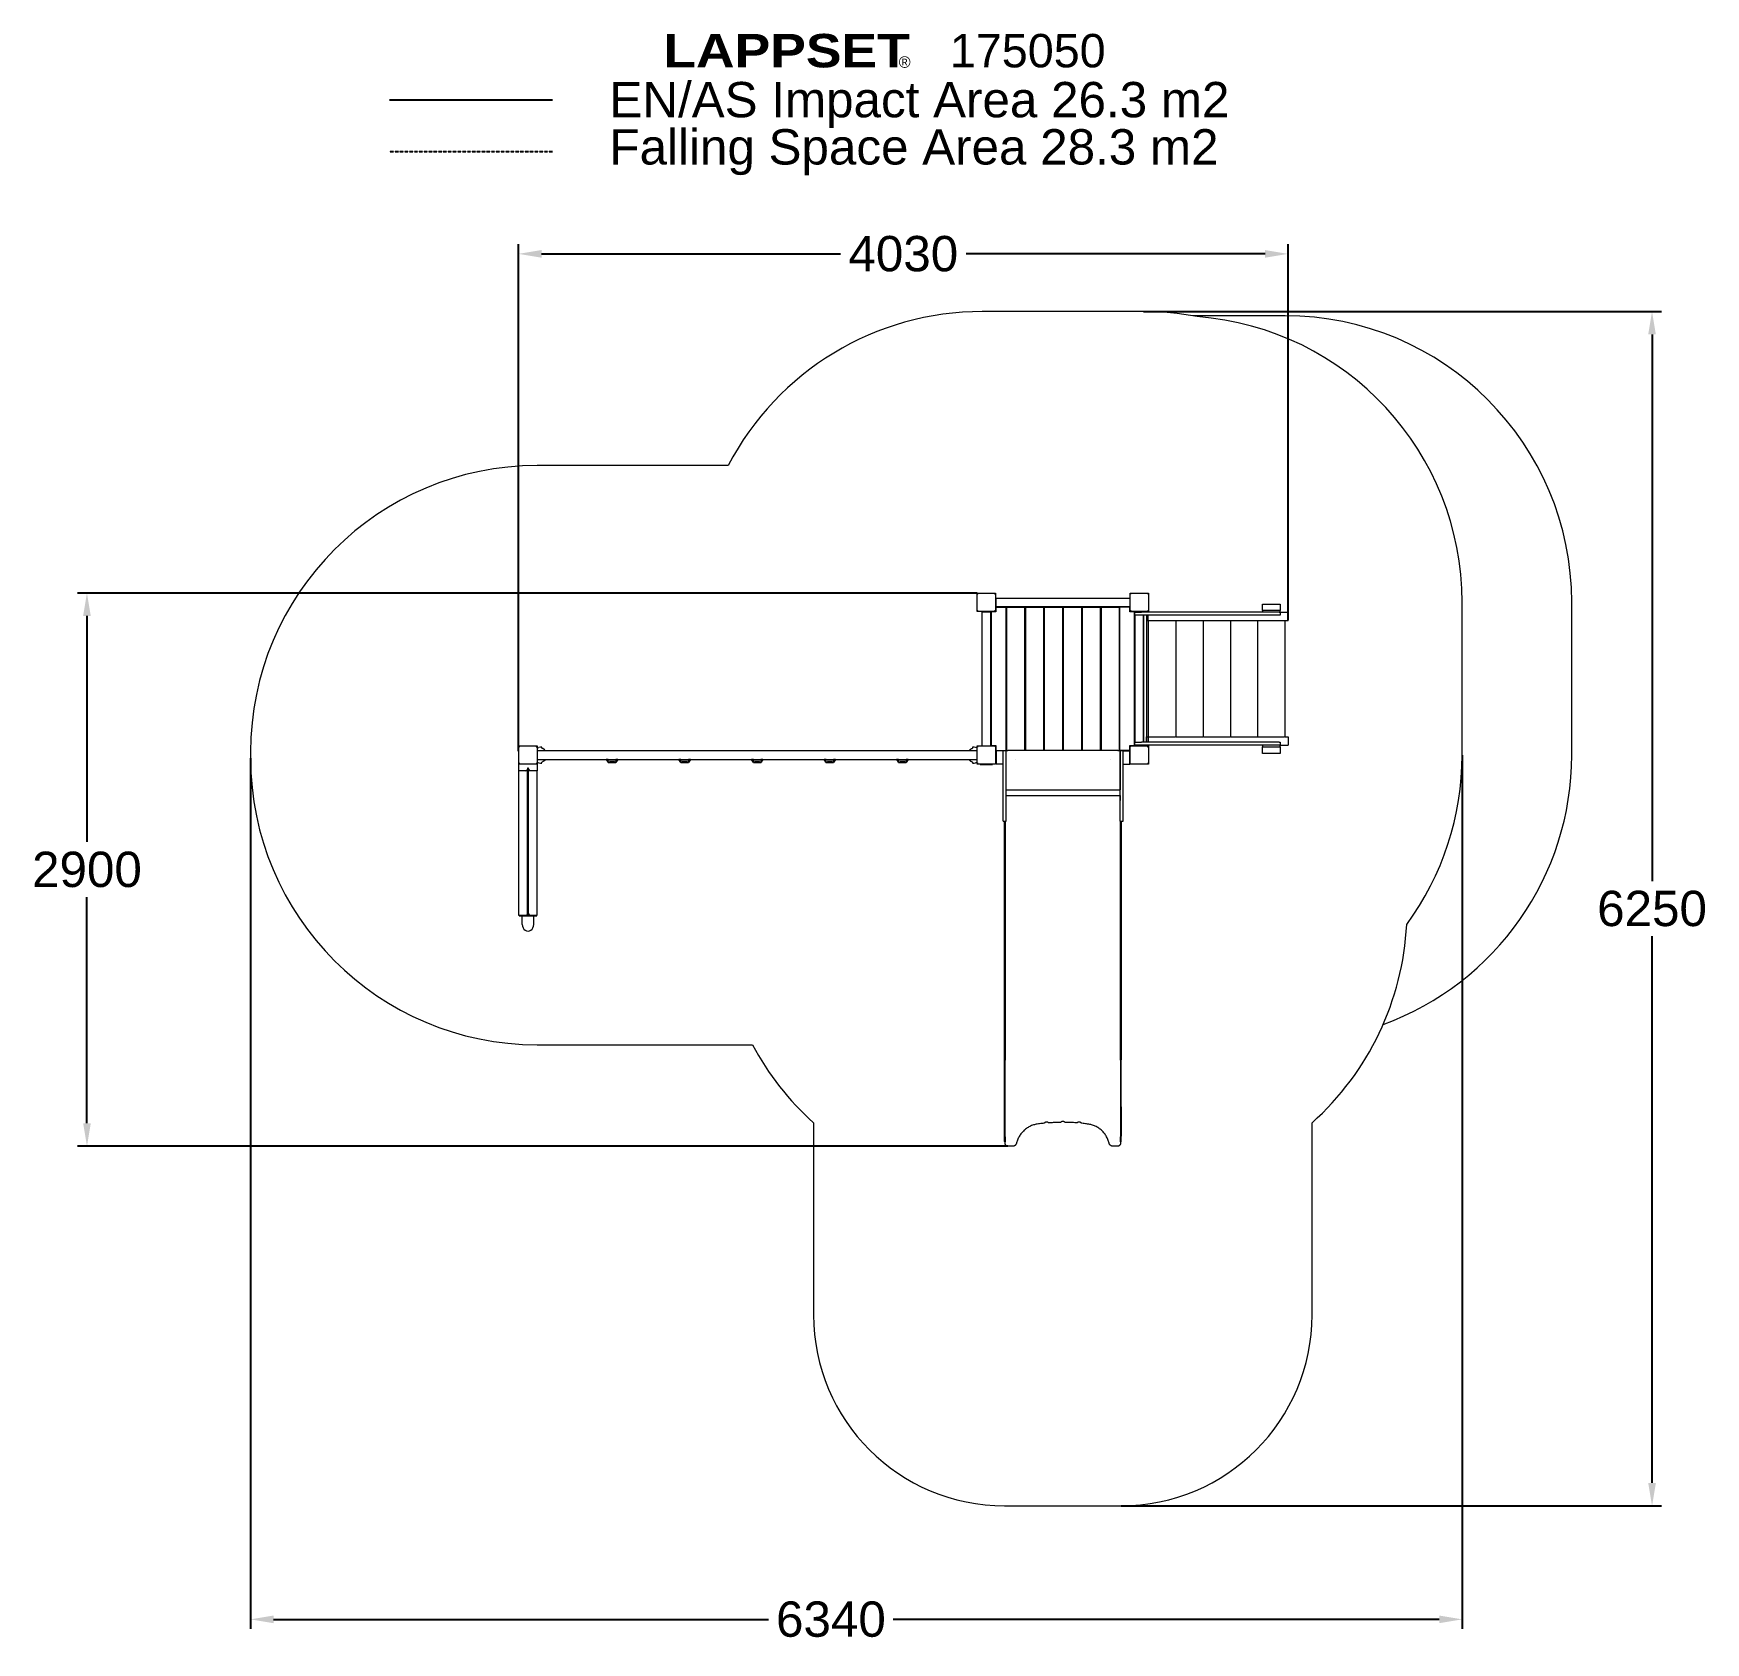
# Model space of a CAD drawing. Extents: x -5389 to 3365, y -5046 to 3378.
import ezdxf

# ---------------------------------------------------------------- set-up
doc = ezdxf.new("R2010")
doc.units = 0
doc.header["$LTSCALE"] = 5
doc.header["$PDMODE"] = 33
doc.header["$PDSIZE"] = 20
doc.linetypes.add('HIDDEN', pattern=[0.375, 0.25, -0.125])
doc.layers.get('Defpoints').update_dxf_attribs({"linetype": 'CONTINUOUS'})
for name, color, linetype in [('LCPROD_FALLINGSPACE', 63, 'HIDDEN'), ('Lg_area', 4, 'CONTINUOUS'), ('Lg_dim', 7, 'CONTINUOUS'), ('Lg_prod', 40, 'CONTINUOUS'), ('Lg_txt', 4, 'CONTINUOUS')]:
    doc.layers.add(name, color=color, linetype=linetype)
doc.styles.add('LG1', font='arial.ttf', dxfattribs={"height": 185})
doc.styles.add('LG2', font='ariblk.ttf', dxfattribs={"height": 185})
doc.styles.get("Standard").update_dxf_attribs({"font": 'SIMPLEX'})
doc.dimstyles.new('LG_DIM', dxfattribs={"dimtxt": 2.5, "dimasz": 2.5, "dimexe": 1.25, "dimexo": 0.625, "dimtad": 1, "dimlunit": 6, "dimtxsty": 'STANDARD', "dimcen": 2.5, "dimazin": 3, "dimtfac": 1, "dimtmove": 0, "dimatfit": 3})

msp = doc.modelspace()

# ---------------------------------------------------------------- texts
at = {"layer": 'LCPROD_FALLINGSPACE', "style": 'LG1'}
msp.add_text('Falling Space Area 28.3 m2', height=185, dxfattribs=at).set_placement((-2373.7, 2692.1))
at = {"layer": 'Lg_txt', "style": 'LG1'}
msp.add_text('EN/AS Impact Area 26.3 m2 ', height=185, dxfattribs=at).set_placement((-2373.7, 2939.3))

# ---------------------------------------------------------------- blocks, each defined once
blk = doc.blocks.new('prodnum')
at = {"layer": 'Lg_txt'}
for s, height, style, p in [('LAPPSET', 175, 'LG2', (0, 0)), ('®', 60, 'LG1', (1232.6, -2.3))]:
    blk.add_text(s, height=height, dxfattribs=dict(at, style=style)).set_placement(p)
at = {"layer": 'Lg_txt', "style": 'LG1'}
blk.add_attdef('PRODNUM', (1500, 0), '', height=175, dxfattribs=at)
blk = doc.blocks.new('*D4')
at = {"layer": 'Defpoints', "color": 0, "transparency": 16777216}
for p in [(421.5, 1922.5), (304.8, -4330.4), (3084.9, -4330.4)]:
    blk.add_point(p, dxfattribs=at)
at = {"layer": 'Lg_dim', "color": 0, "lineweight": -2, "transparency": 16777216}
for p, q in [((422.5, 1922.5), (3134.9, 1922.5)), ((3084.9, 1802.5), (3084.9, -1059.5)), ((3084.9, -4210.4), (3084.9, -1348.4)), ((305.8, -4330.4), (3134.9, -4330.4))]:
    blk.add_line(p, q, dxfattribs=at)
at = {"layer": 'Lg_dim', "color": 0, "transparency": 16777216}
for points in [[(3064.9, 1802.5), (3104.9, 1802.5), (3084.9, 1922.5)], [(3064.9, -4210.4), (3104.9, -4210.4), (3084.9, -4330.4)]]:
    blk.add_solid(points, dxfattribs=at)
at = {"layer": 'Lg_dim', "color": 4, "transparency": 16777216, "insert": (3084.9, -1204), "char_height": 185, "attachment_point": 5, "style": 'LG1'}
blk.add_mtext('\\A1;6250', dxfattribs=at)
blk = doc.blocks.new('*D5')
at = {"layer": 'Defpoints', "color": 0, "transparency": 16777216}
for p in [(-4252.5, -415.2), (2090.5, -400), (-4252.5, -4924.6)]:
    blk.add_point(p, dxfattribs=at)
at = {"layer": 'Lg_dim', "color": 0, "lineweight": -2, "transparency": 16777216}
for p, q in [((-4252.5, -416.2), (-4252.5, -4974.6)), ((2090.5, -401), (2090.5, -4974.6)), ((-4132.5, -4924.6), (-1540.5, -4924.6)), ((1970.5, -4924.6), (-887.7, -4924.6))]:
    blk.add_line(p, q, dxfattribs=at)
at = {"layer": 'Lg_dim', "color": 0, "transparency": 16777216}
for points in [[(-4132.5, -4904.6), (-4132.5, -4944.6), (-4252.5, -4924.6)], [(1970.5, -4904.6), (1970.5, -4944.6), (2090.5, -4924.6)]]:
    blk.add_solid(points, dxfattribs=at)
at = {"layer": 'Lg_dim', "color": 4, "transparency": 16777216, "insert": (-1214.1, -4924.6), "char_height": 185, "attachment_point": 5, "style": 'LG1'}
blk.add_mtext('\\A1;6340', dxfattribs=at)
blk = doc.blocks.new('*D6')
at = {"layer": 'Defpoints', "color": 0, "transparency": 16777216}
for p in [(-5109.2, 448.8), (-448.8, 448.8), (-286.8, -2447.3)]:
    blk.add_point(p, dxfattribs=at)
at = {"layer": 'Lg_dim', "color": 0, "lineweight": -2, "transparency": 16777216}
for p, q in [((-449.8, 448.8), (-5159.2, 448.8)), ((-5109.2, 328.8), (-5109.2, -854.8)), ((-5109.2, -2327.3), (-5109.2, -1143.7)), ((-287.8, -2447.3), (-5159.2, -2447.3))]:
    blk.add_line(p, q, dxfattribs=at)
at = {"layer": 'Lg_dim', "color": 0, "transparency": 16777216}
for points in [[(-5129.2, 328.8), (-5089.2, 328.8), (-5109.2, 448.8)], [(-5129.2, -2327.3), (-5089.2, -2327.3), (-5109.2, -2447.3)]]:
    blk.add_solid(points, dxfattribs=at)
at = {"layer": 'Lg_dim', "color": 4, "transparency": 16777216, "insert": (-5109.2, -999.3), "char_height": 185, "attachment_point": 5, "style": 'LG1'}
blk.add_mtext('\\A1;2900', dxfattribs=at)
blk = doc.blocks.new('*D7')
at = {"layer": 'Defpoints', "color": 0, "transparency": 16777216}
for p in [(1178.9, 2224.3), (1178.9, 305), (-2849.3, -381)]:
    blk.add_point(p, dxfattribs=at)
at = {"layer": 'Lg_dim', "color": 0, "lineweight": -2, "transparency": 16777216}
for p, q in [((-2849.3, -380), (-2849.3, 2274.3)), ((-2729.3, 2224.3), (-1164.8, 2224.3)), ((1058.9, 2224.3), (-505.6, 2224.3)), ((1178.9, 306), (1178.9, 2274.3))]:
    blk.add_line(p, q, dxfattribs=at)
at = {"layer": 'Lg_dim', "color": 0, "transparency": 16777216}
for points in [[(-2729.3, 2244.3), (-2729.3, 2204.3), (-2849.3, 2224.3)], [(1058.9, 2244.3), (1058.9, 2204.3), (1178.9, 2224.3)]]:
    blk.add_solid(points, dxfattribs=at)
at = {"layer": 'Lg_dim', "color": 4, "transparency": 16777216, "insert": (-835.2, 2224.3), "char_height": 185, "attachment_point": 5, "style": 'LG1'}
blk.add_mtext('\\A1;4030', dxfattribs=at)

# ---------------------------------------------------------------- dimensions: what is measured, and where the dimension line sits
at = {"layer": 'Lg_dim'}
dim = msp.add_linear_dim(base=(1178.9, 2224.3), p1=(-2849.3, -381), p2=(1178.9, 305), dimstyle='LG_DIM', override={"dimtxt": 185, "dimasz": 120, "dimexe": 50, "dimexo": 1, "dimgap": 50, "dimtad": 0, "dimtih": 1, "dimtoh": 1, "dimdec": 0, "dimrnd": 10, "dimlunit": 2, "dimtxsty": 'LG1', "dimclrt": 4, "dimadec": 4, "dimtdec": 0}, dxfattribs=at)
dim.commit()
dim.dimension.update_dxf_attribs({"geometry": '*D7', "text_midpoint": (-835.2, 2224.3)})
for base, p1, p2, picture, middle in [((3084.9, -4330.4), (421.5, 1922.5), (304.8, -4330.4), '*D4', (3084.9, -1204)), ((-5109.2, 448.8), (-286.8, -2447.3), (-448.8, 448.8), '*D6', (-5109.2, -999.3))]:
    dim = msp.add_linear_dim(base=base, p1=p1, p2=p2, angle=90, dimstyle='LG_DIM', override={"dimtxt": 185, "dimasz": 120, "dimexe": 50, "dimexo": 1, "dimgap": 50, "dimtad": 0, "dimtih": 1, "dimtoh": 1, "dimdec": 0, "dimrnd": 10, "dimlunit": 2, "dimtxsty": 'LG1', "dimclrt": 4, "dimadec": 4, "dimtdec": 0}, dxfattribs=at)
    dim.commit()
    dim.dimension.update_dxf_attribs({"geometry": picture, "text_midpoint": middle})
dim = msp.add_linear_dim(base=(-4252.5, -4924.6), p1=(2090.5, -400), p2=(-4252.5, -415.2), dimstyle='LG_DIM', override={"dimtxt": 185, "dimasz": 120, "dimexe": 50, "dimexo": 1, "dimgap": 50, "dimtad": 0, "dimtih": 1, "dimtoh": 1, "dimdec": 0, "dimrnd": 10, "dimlunit": 2, "dimtxsty": 'LG1', "dimclrt": 4, "dimadec": 4, "dimtdec": 0}, dxfattribs=at)
dim.commit()
dim.dimension.update_dxf_attribs({"geometry": '*D5', "text_midpoint": (-1214.1, -4924.6), "dimtype": 160})

# ---------------------------------------------------------------- linework, layer by layer
at = {"layer": 'LCPROD_FALLINGSPACE', "linetype": 'Continuous', "lineweight": 0}
for p, q in [((1164.5, 1900), (680.4, 1900)), ((2664.5, -400), (2664.5, 400))]:
    msp.add_line(p, q, dxfattribs=at)
at = {"layer": 'LCPROD_FALLINGSPACE'}
msp.add_lwpolyline([(-2671.5, 2758.6), (-3525.9, 2758.6)], dxfattribs=at)
at = {"layer": 'LCPROD_FALLINGSPACE', "linetype": 'Continuous', "lineweight": 0}
for centre, start, end in [((1164.5, 400), 0, 90), ((1164.5, -400), 289.98158, 0)]:
    msp.add_arc(centre, 1500, start, end, dxfattribs=at)
at = {"layer": 'Lg_area', "linetype": 'Continuous', "lineweight": 0}
for p, q in [((421.5, 1922.5), (-421.5, 1922.5)), ((-1752.1, 1116.2), (-2751.5, 1116.2)), ((2090.5, -400), (2090.5, 400)), ((-4252.5, -384.8), (-4252.5, -415.2)), ((-2751.5, -1916.2), (-1625.4, -1916.2)), ((-1304.8, -2325), (-1304.8, -3330.4)), ((1304.8, -3330.4), (1304.8, -2325)), ((-304.8, -4330.4), (304.8, -4330.4))]:
    msp.add_line(p, q, dxfattribs=at)
at = {"layer": 'Lg_area'}
msp.add_lwpolyline([(-2671.5, 3028.2), (-3525.9, 3028.2)], dxfattribs=at)
at = {"layer": 'Lg_area', "linetype": 'Continuous', "lineweight": 0}
for centre, radius, start, end in [((-421.5, 421.5), 1501, 90, 152.43046), ((421.5, 421.5), 1501, 79.15978, 90), ((590.5, 400), 1500, 0, 85.66835), ((-2751.5, -384.8), 1501, 90, 180), ((-2751.5, -415.2), 1501, 180, 270), ((590.5, -400), 1500, 323.77322, 0), ((302.7, -1209.1), 1499.9, 311.92581, 357.04438), ((-302.7, -1209.1), 1499.9, 208.12654, 228.07419), ((-304.8, -3330.4), 1000, 180, 270), ((304.8, -3330.4), 1000, 270, 0)]:
    msp.add_arc(centre, radius, start, end, dxfattribs=at)
at = {"layer": 'Lg_prod', "linetype": 'Continuous', "lineweight": 0}
for p, q in [((-448, 352), (-448, 448)), ((-448, 448), (-352, 448)), ((-352, 448), (-352, 352)), ((352, 352), (352, 448)), ((352, 448), (448, 448)), ((448, 448), (448, 352)), ((-352, 352), (-448, 352)), ((-422.5, 352), (-422.5, 350.5)), ((-377.5, 352), (-422.5, 352)), ((-422.5, -350.5), (-422.5, 350.5)), ((-422.5, 350.5), (-377.5, 350.5)), ((-377.5, 350.5), (-377.5, 352)), ((-377.5, -350.5), (-377.5, 350.5)), ((-350.5, 422.5), (-352, 422.5)), ((-352, 422.5), (-352, 377.5)), ((-352, 377.5), (-350.5, 377.5)), ((-351, 350), (-351, 377.5)), ((-350.5, 422.5), (350.5, 422.5)), ((-350.5, 422.5), (-350.5, 377.5)), ((-350.5, 377.5), (350.5, 377.5)), ((-350, 375), (-350, 350)), ((-350, 375), (-299, 375)), ((-299, 375), (-299, -375)), ((-295, 375), (-200, 375)), ((-295, 375), (-295, -375)), ((-200, 375), (-200, -374.4)), ((-196, 375), (-101, 375)), ((-196, 375), (-196, -374.4)), ((-101, 375), (-101, -374.4)), ((-97, 375), (-2, 375)), ((-97, 375), (-97, -374.4)), ((-2, 375), (-2, -374.4)), ((2, 375), (97, 375)), ((2, 375), (2, -374.4)), ((97, 375), (97, -374.4)), ((101, 375), (196, 375)), ((101, 375), (101, -374.4)), ((196, 375), (196, -374.4)), ((200, 375), (295, 375)), ((200, 375), (200, -374.4)), ((295, 375), (295, -375)), ((299, -375), (299, 375)), ((350, 375), (299, 375)), ((350, 350), (350, 375)), ((352, 422.5), (350.5, 422.5)), ((350.5, 422.5), (350.5, 377.5)), ((350.5, 377.5), (352, 377.5)), ((351, 350), (351, 377.5)), ((352, 377.5), (352, 422.5)), ((448, 352), (352, 352)), ((377.5, 352), (377.5, 348)), ((422.5, 352), (377.5, 352)), ((422.5, 348), (422.5, 352)), ((1044.9, 357), (1044.9, 391)), ((1044.9, 391), (1137.9, 391)), ((1137.9, 357), (1044.9, 357)), ((1044.9, 357), (1044.9, 348)), ((1137.9, 391), (1137.9, 357)), ((1137.9, 348), (1137.9, 357)), ((-375, 350), (-375, -350)), ((-350, 350), (-375, 350)), ((-295, 345.6), (-299, 345.6)), ((-196, 345.6), (-200, 345.6)), ((-97, 345.6), (-101, 345.6)), ((2, 345.6), (-2, 345.6)), ((101, 345.6), (97, 345.6)), ((200, 345.6), (196, 345.6)), ((299, 345.6), (295, 345.6)), ((375, 350), (350, 350)), ((375, -350), (375, 350)), ((377.5, 333), (377.5, 348)), ((377.5, 348), (383.2, 348)), ((377.5, 333), (377.5, -333)), ((383.2, 333), (377.5, 333)), ((383.2, 348), (411.5, 348)), ((411.5, 333), (383.2, 333)), ((1131.9, 348), (411.5, 348)), ((1131.9, 333), (411.5, 333)), ((422.5, -333), (422.5, 333)), ((423, 305), (422.5, 305)), ((423, 333), (423, -333)), ((438, 333), (438, 305)), ((438, 333), (438, -333)), ((438, 305), (446.8, 305)), ((446.8, 305), (446.8, 333)), ((446.8, 305), (590.2, 305)), ((448.5, -305), (448.5, 305)), ((590.2, 305), (593.5, 305)), ((593.5, 305), (733, 305)), ((593.5, -305), (593.5, 305)), ((733, 305), (736.2, 305)), ((736.2, 305), (875.7, 305)), ((736.2, -305), (736.2, 305)), ((875.7, 305), (878.9, 305)), ((878.9, 305), (1018.4, 305)), ((878.9, -305), (878.9, 305)), ((1018.4, 305), (1021.7, 305)), ((1021.7, 305), (1161.1, 305)), ((1021.7, -305), (1021.7, 305)), ((1131.9, 348), (1137.8, 348)), ((1137.9, 333), (1131.9, 333)), ((1137.8, 348), (1137.9, 348)), ((1137.9, 348), (1178.9, 348)), ((1137.9, 348), (1137.9, 333)), ((1161.1, 305), (1164.4, 305)), ((1164.4, 305), (1178.9, 305)), ((1164.4, -305), (1164.4, 305)), ((1178.9, 305), (1178.9, 348)), ((-375, -350), (-350, -350)), ((-351, -350), (-351, -377.5)), ((-350, -350), (-350, -375)), ((-299, -345.6), (-295, -345.6)), ((-200, -345.6), (-196, -345.6)), ((-101, -345.6), (-97, -345.6)), ((-2, -345.6), (2, -345.6)), ((97, -345.6), (101, -345.6)), ((196, -345.6), (200, -345.6)), ((295, -345.6), (299, -345.6)), ((350, -350), (375, -350)), ((350, -375), (350, -350)), ((351, -350), (351, -377.5)), ((377.5, -348), (377.5, -333)), ((377.5, -333), (383.2, -333)), ((377.5, -348), (377.5, -352)), ((383.2, -348), (377.5, -348)), ((383.2, -333), (411.5, -333)), ((411.5, -348), (383.2, -348)), ((1131.9, -333), (411.5, -333)), ((1131.9, -348), (411.5, -348)), ((423, -305), (422.5, -305)), ((422.5, -352), (422.5, -348)), ((438, -333), (438, -305)), ((438, -305), (446.8, -305)), ((446.8, -305), (590.2, -305)), ((446.8, -305), (446.8, -333)), ((593.5, -305), (590.2, -305)), ((593.5, -305), (733, -305)), ((736.2, -305), (733, -305)), ((736.2, -305), (875.7, -305)), ((878.9, -305), (875.7, -305)), ((878.9, -305), (1018.4, -305)), ((1021.7, -305), (1018.4, -305)), ((1021.7, -305), (1161.1, -305)), ((1044.9, -348), (1044.9, -357)), ((1131.9, -333), (1137.9, -333)), ((1137.8, -348), (1131.9, -348)), ((1137.9, -348), (1137.8, -348)), ((1137.9, -333), (1137.9, -348)), ((1137.9, -348), (1178.9, -348)), ((1137.9, -357), (1137.9, -348)), ((1164.4, -305), (1161.1, -305)), ((1164.4, -305), (1178.9, -305)), ((1178.9, -305), (1178.9, -348)), ((-2848, -448), (-2848, -352)), ((-2848, -352), (-2752, -352)), ((-2752, -352), (-2752, -448)), ((-2752, -362.3), (-2743, -359.2)), ((-448, -377.5), (-2752, -377.5)), ((-2752, -377.5), (-2752, -422.5)), ((-2752, -422.5), (-448, -422.5)), ((-2752, -437.7), (-2743, -440.8)), ((-2727.5, -363.8), (-2727.5, -358.8)), ((-2727.5, -441.2), (-2727.5, -436.2)), ((-2389.8, -423), (-2390.1, -422.5)), ((-2380, -438), (-2389.8, -423)), ((-2389.7, -423.1), (-2389.8, -423)), ((-2389.8, -423), (-2330.2, -423)), ((-2380, -437.5), (-2389.7, -423.1)), ((-2380, -423.3), (-2389.7, -423.1)), ((-2380, -437.5), (-2380, -423.3)), ((-2379.6, -423.4), (-2380, -423.3)), ((-2379.6, -437.1), (-2380, -437.5)), ((-2380, -438), (-2380, -437.5)), ((-2380, -437.5), (-2380, -437.5)), ((-2340, -423.3), (-2340.4, -423.4)), ((-2340.4, -437.1), (-2340, -437.5)), ((-2330.2, -423), (-2340, -438)), ((-2330.3, -423.1), (-2340, -437.5)), ((-2330.3, -423.1), (-2340, -423.3)), ((-2340, -423.3), (-2340, -437.5)), ((-2340, -437.5), (-2340, -437.5)), ((-2340, -437.5), (-2340, -438)), ((-2330.2, -423), (-2330.3, -423.1)), ((-2329.9, -422.5), (-2330.2, -423)), ((-2009.8, -423), (-2010.1, -422.5)), ((-2000, -438), (-2009.8, -423)), ((-2009.7, -423.1), (-2009.8, -423)), ((-2009.8, -423), (-1950.2, -423)), ((-2000, -437.5), (-2009.7, -423.1)), ((-2000, -423.3), (-2009.7, -423.1)), ((-2000, -437.5), (-2000, -423.3)), ((-1999.6, -423.4), (-2000, -423.3)), ((-1999.6, -437.1), (-2000, -437.5)), ((-2000, -438), (-2000, -437.5)), ((-2000, -437.5), (-2000, -437.5)), ((-1960, -423.3), (-1960.4, -423.4)), ((-1960.4, -437.1), (-1960, -437.5)), ((-1950.2, -423), (-1960, -438)), ((-1950.3, -423.1), (-1960, -437.5)), ((-1950.3, -423.1), (-1960, -423.3)), ((-1960, -423.3), (-1960, -437.5)), ((-1960, -437.5), (-1960, -437.5)), ((-1960, -437.5), (-1960, -438)), ((-1950.2, -423), (-1950.3, -423.1)), ((-1949.9, -422.5), (-1950.2, -423)), ((-1629.8, -423), (-1630.1, -422.5)), ((-1620, -438), (-1629.8, -423)), ((-1629.7, -423.1), (-1629.8, -423)), ((-1629.8, -423), (-1570.2, -423)), ((-1620, -437.5), (-1629.7, -423.1)), ((-1620, -423.3), (-1629.7, -423.1)), ((-1620, -437.5), (-1620, -423.3)), ((-1619.6, -423.4), (-1620, -423.3)), ((-1619.6, -437.1), (-1620, -437.5)), ((-1620, -438), (-1620, -437.5)), ((-1620, -437.5), (-1620, -437.5)), ((-1580, -423.3), (-1580.4, -423.4)), ((-1580.4, -437.1), (-1580, -437.5)), ((-1570.2, -423), (-1580, -438)), ((-1570.3, -423.1), (-1580, -437.5)), ((-1570.3, -423.1), (-1580, -423.3)), ((-1580, -423.3), (-1580, -437.5)), ((-1580, -437.5), (-1580, -437.5)), ((-1580, -437.5), (-1580, -438)), ((-1570.2, -423), (-1570.3, -423.1)), ((-1569.9, -422.5), (-1570.2, -423)), ((-1249.8, -423), (-1250.1, -422.5)), ((-1240, -438), (-1249.8, -423)), ((-1249.7, -423.1), (-1249.8, -423)), ((-1249.8, -423), (-1190.2, -423)), ((-1240, -437.5), (-1249.7, -423.1)), ((-1240, -423.3), (-1249.7, -423.1)), ((-1240, -437.5), (-1240, -423.3)), ((-1239.6, -423.4), (-1240, -423.3)), ((-1239.6, -437.1), (-1240, -437.5)), ((-1240, -438), (-1240, -437.5)), ((-1240, -437.5), (-1240, -437.5)), ((-1200, -423.3), (-1200.4, -423.4)), ((-1200.4, -437.1), (-1200, -437.5)), ((-1190.2, -423), (-1200, -438)), ((-1190.3, -423.1), (-1200, -437.5)), ((-1190.3, -423.1), (-1200, -423.3)), ((-1200, -423.3), (-1200, -437.5)), ((-1200, -437.5), (-1200, -437.5)), ((-1200, -437.5), (-1200, -438)), ((-1190.2, -423), (-1190.3, -423.1)), ((-1189.9, -422.5), (-1190.2, -423)), ((-869.8, -423), (-870.1, -422.5)), ((-860, -438), (-869.8, -423)), ((-869.7, -423.1), (-869.8, -423)), ((-869.8, -423), (-810.2, -423)), ((-860, -437.5), (-869.7, -423.1)), ((-860, -423.3), (-869.7, -423.1)), ((-860, -437.5), (-860, -423.3)), ((-859.6, -423.4), (-860, -423.3)), ((-859.6, -437.1), (-860, -437.5)), ((-860, -438), (-860, -437.5)), ((-860, -437.5), (-860, -437.5)), ((-820, -423.3), (-820.4, -423.4)), ((-820.4, -437.1), (-820, -437.5)), ((-810.2, -423), (-820, -438)), ((-810.3, -423.1), (-820, -437.5)), ((-810.3, -423.1), (-820, -423.3)), ((-820, -423.3), (-820, -437.5)), ((-820, -437.5), (-820, -437.5)), ((-820, -437.5), (-820, -438)), ((-810.2, -423), (-810.3, -423.1)), ((-809.9, -422.5), (-810.2, -423)), ((-472.5, -358.8), (-472.5, -363.8)), ((-472.5, -436.2), (-472.5, -441.2)), ((-448, -362.3), (-457, -359.2)), ((-448, -437.7), (-457, -440.8)), ((-448, -448), (-448, -352)), ((-448, -352), (-352, -352)), ((-448, -422.5), (-448, -377.5)), ((-422.5, -350.5), (-422.5, -352)), ((-422.5, -350.5), (-377.5, -350.5)), ((-422.5, -352), (-377.5, -352)), ((-377.5, -352), (-377.5, -350.5)), ((-352, -352), (-352, -448)), ((-312.4, -377.5), (-352, -377.5)), ((-352, -377.5), (-352, -422.5)), ((-352, -422.5), (-348.7, -422.5)), ((-350, -375), (-299, -375)), ((-348.7, -377.9), (-348.7, -447.9)), ((-313.7, -377.9), (-348.7, -377.9)), ((-313.7, -377.9), (-313.7, -447.9)), ((-313.7, -422.5), (-312.4, -422.5)), ((-312.4, -391), (-312.4, -376)), ((-312.4, -376), (-297.4, -376)), ((-312.4, -686), (-312.4, -391)), ((-297.4, -391), (-297.4, -376)), ((-297.2, -377.5), (-297.4, -377.5)), ((-297.4, -686), (-297.4, -391)), ((-295, -375), (-288.6, -375)), ((-280, -374.4), (280, -374.4)), ((-248.3, -422.5), (-248.3, -422.5)), ((248.3, -422.5), (248.3, -422.5)), ((288.6, -375), (295, -375)), ((300.5, -377.5), (297.2, -377.5)), ((350, -375), (299, -375)), ((300, -381.6), (300, -423)), ((300, -422.5), (300.5, -422.5)), ((300, -423), (300, -469)), ((300.5, -391), (300.5, -376)), ((300.5, -376), (315.5, -376)), ((300.5, -686), (300.5, -391)), ((315.5, -391), (315.5, -376)), ((352, -377.5), (315.5, -377.5)), ((315.5, -686), (315.5, -391)), ((315.5, -422.5), (316.3, -422.5)), ((316.3, -447.9), (316.3, -377.9)), ((316.3, -377.9), (351.3, -377.9)), ((351.3, -447.9), (351.3, -377.9)), ((351.3, -422.5), (352, -422.5)), ((352, -448), (352, -352)), ((352, -352), (448, -352)), ((352, -422.5), (352, -377.5)), ((377.5, -352), (422.5, -352)), ((448, -352), (448, -448)), ((1044.9, -357), (1137.9, -357)), ((1044.9, -391), (1044.9, -357)), ((1137.9, -391), (1044.9, -391)), ((1137.9, -357), (1137.9, -391)), ((-2752, -448), (-2848, -448)), ((-2847.5, -482.1), (-2847.5, -448)), ((-2847.5, -1238.5), (-2847.5, -482.1)), ((-2811, -482.1), (-2847.5, -482.1)), ((-2797, -468.3), (-2803, -468.3)), ((-2803, -468.3), (-2803, -472.9)), ((-2803, -1231.6), (-2803, -472.9)), ((-2797, -472.9), (-2797, -468.3)), ((-2797, -1231.6), (-2797, -472.9)), ((-2752.5, -482.1), (-2789, -482.1)), ((-2752.5, -448), (-2752.5, -482.1)), ((-2752.5, -1238.5), (-2752.5, -482.1)), ((-2380, -438), (-2340, -438)), ((-2000, -438), (-1960, -438)), ((-1620, -438), (-1580, -438)), ((-1240, -438), (-1200, -438)), ((-860, -438), (-820, -438)), ((-352, -448), (-448, -448)), ((-432.5, -448), (-432.5, -449.5)), ((-432.5, -449.5), (-367.5, -449.5)), ((-367.5, -448), (-367.5, -449.5)), ((-313.7, -447.9), (-348.7, -447.9)), ((316.3, -447.9), (351.3, -447.9)), ((448, -448), (352, -448)), ((-297.4, -580.9), (300.3, -580.9)), ((-297.4, -610.9), (300.3, -610.9)), ((300.3, -610.9), (300.3, -580.9)), ((-312.4, -746), (-312.4, -686)), ((-297.4, -746), (-297.4, -686)), ((300.5, -746), (300.5, -686)), ((315.5, -746), (315.5, -686)), ((-312.4, -746), (-297.4, -746)), ((300.5, -746), (315.5, -746)), ((-2847.5, -1238.5), (-2811, -1238.5)), ((-2846, -1240.7), (-2846, -1238.5)), ((-2846, -1240.7), (-2754, -1240.7)), ((-2830, -1286.4), (-2830, -1240.7)), ((-2791.3, -1238.2), (-2808.7, -1238.2)), ((-2797, -1228.1), (-2803, -1228.1)), ((-2789, -1238.5), (-2752.5, -1238.5)), ((-2770, -1286.4), (-2770, -1240.7)), ((-2754, -1240.7), (-2754, -1238.5)), ((-304.9, -2241.9), (-304.9, -1996.1)), ((-302.2, -2242), (-302.2, -1996.2)), ((302.2, -1996.2), (302.2, -2242)), ((304.9, -2241.9), (304.9, -1996.1)), ((-304.9, -2395.5), (-304.9, -2241.9)), ((-302.2, -2397.9), (-302.2, -2242)), ((302.2, -2242), (302.2, -2397.9)), ((304.9, -2241.9), (304.9, -2395.5)), ((-304.9, -2422.9), (-304.9, -2395.5)), ((-302.2, -2397.9), (-302.2, -2425.3)), ((-261.8, -2447.3), (-286.8, -2447.3)), ((286.8, -2447.3), (261.8, -2447.3)), ((302.2, -2425.3), (302.2, -2397.9)), ((304.9, -2422.9), (304.9, -2395.5))]:
    msp.add_line(p, q, dxfattribs=at)
for centre, radius, start, end in [((-2734.6, -383.8), 26, 74.22471, 109), ((-2360, -407), 16, 255.77911, 270), ((-2360, -407), 15.5, 269.26999, 270), ((-2360, -407), 15.5, 270, 270.73001), ((-2360, -407), 16, 270, 284.22089), ((-1980, -407), 16, 255.77911, 270), ((-1980, -407), 15.5, 269.26999, 270), ((-1980, -407), 15.5, 270, 270.73001), ((-1980, -407), 16, 270, 284.22089), ((-1600, -407), 16, 255.77911, 270), ((-1600, -407), 15.5, 269.26999, 270), ((-1600, -407), 15.5, 270, 270.73001), ((-1600, -407), 16, 270, 284.22089), ((-1220, -407), 16, 255.77911, 270), ((-1220, -407), 15.5, 269.26999, 270), ((-1220, -407), 15.5, 270, 270.73001), ((-1220, -407), 16, 270, 284.22089), ((-840, -407), 16, 255.77911, 270), ((-840, -407), 15.5, 269.26999, 270), ((-840, -407), 15.5, 270, 270.73001), ((-840, -407), 16, 270, 284.22089), ((-465.4, -383.8), 26, 71, 105.77529), ((-2734.6, -416.2), 26, 251, 285.77529), ((-465.4, -416.2), 26, 254.22471, 289)]:
    msp.add_arc(centre, radius, start, end, dxfattribs=at)
for centre, major_axis, ratio, start_param, end_param in [((-2773.4, -387.7), (66.8, -11.6), 0.701836, 0.456134, 0.481936), ((-2773.4, -412.3), (-66.8, -11.6), 0.701836, 2.659657, 2.685459), ((-426.6, -387.7), (66.8, 11.6), 0.701836, 2.659657, 2.685459), ((-426.6, -412.3), (-66.8, 11.6), 0.701836, 0.456134, 0.481936), ((-2811, -472.9), (0, -9.24), 0.866025, 0, 1.570796), ((-2789, -472.9), (0, -9.24), 0.866025, 4.712389, 6.283185), ((-2800, -1286.4), (0, -34.6), 0.866025, 4.712389, 7.853982), ((-2811, -1231.6), (-8, 0), 0.866025, 1.570796, 3.141593), ((-2789, -1231.6), (-8, 0), 0.866025, 0, 1.570796), ((-302.4, -2395.5), (-2.5, 0), 0.984808, 0, 1.630904)]:
    msp.add_ellipse(centre, major_axis=major_axis, ratio=ratio, start_param=start_param, end_param=end_param, dxfattribs=at)
for points, knots in [([(-443.4, 443.4), (-443.4, 443.4), (-443.4, 443.4), (-443.9, 443.9), (-444.5, 444.5), (-446.1, 446.1), (-446.9, 446.9), (-447.8, 447.8), (-448, 448), (-448, 448)], [-0.054665, -0.054665, -0.054665, -0.054665, 0, 0, 2.886993, 2.886993, 9.76026, 9.76026, 14.748006, 14.748006, 14.748006, 14.748006]), ([(-356.6, 443.4), (-356.6, 443.4), (-356.6, 443.4), (-356.1, 443.9), (-355.5, 444.5), (-353.9, 446.1), (-353.1, 446.9), (-352.2, 447.8), (-352, 448), (-352, 448)], [-0.054665, -0.054665, -0.054665, -0.054665, 0, 0, 2.886993, 2.886993, 9.76026, 9.76026, 14.748006, 14.748006, 14.748006, 14.748006]), ([(356.6, 443.4), (356.6, 443.4), (356.6, 443.4), (356.1, 443.9), (355.5, 444.5), (353.9, 446.1), (353.1, 446.9), (352.2, 447.8), (352, 448), (352, 448)], [-0.054665, -0.054665, -0.054665, -0.054665, 0, 0, 2.886993, 2.886993, 9.76026, 9.76026, 14.748006, 14.748006, 14.748006, 14.748006]), ([(443.4, 443.4), (443.4, 443.4), (443.4, 443.4), (443.9, 443.9), (444.5, 444.5), (446.1, 446.1), (446.9, 446.9), (447.8, 447.8), (448, 448), (448, 448)], [-0.054665, -0.054665, -0.054665, -0.054665, 0, 0, 2.886993, 2.886993, 9.76026, 9.76026, 14.748006, 14.748006, 14.748006, 14.748006]), ([(-443.4, 356.6), (-443.4, 356.6), (-443.4, 356.6), (-443.9, 356.1), (-444.5, 355.5), (-446.1, 353.9), (-446.9, 353.1), (-447.8, 352.2), (-448, 352), (-448, 352)], [-0.054665, -0.054665, -0.054665, -0.054665, 0, 0, 2.886993, 2.886993, 9.76026, 9.76026, 14.748006, 14.748006, 14.748006, 14.748006]), ([(-352, 352), (-352, 352), (-352.2, 352.2), (-353.1, 353.1), (-353.9, 353.9), (-355.5, 355.5), (-356.1, 356.1), (-356.6, 356.6), (-356.6, 356.6), (-356.6, 356.6)], [20.558259, 20.558259, 20.558259, 20.558259, 24.227592, 24.227592, 29.284044, 29.284044, 31.407917, 31.407917, 31.448132, 31.448132, 31.448132, 31.448132]), ([(356.6, 356.6), (356.6, 356.6), (356.6, 356.6), (356.1, 356.1), (355.5, 355.5), (353.9, 353.9), (353.1, 353.1), (352.2, 352.2), (352, 352), (352, 352)], [-0.054665, -0.054665, -0.054665, -0.054665, 0, 0, 2.886993, 2.886993, 9.76026, 9.76026, 14.748006, 14.748006, 14.748006, 14.748006]), ([(448, 352), (448, 352), (447.8, 352.2), (446.9, 353.1), (446.1, 353.9), (444.5, 355.5), (443.9, 356.1), (443.4, 356.6), (443.4, 356.6), (443.4, 356.6)], [20.558259, 20.558259, 20.558259, 20.558259, 24.227592, 24.227592, 29.284044, 29.284044, 31.407917, 31.407917, 31.448132, 31.448132, 31.448132, 31.448132]), ([(-2843.4, -356.6), (-2843.4, -356.6), (-2843.4, -356.6), (-2843.9, -356.1), (-2844.5, -355.5), (-2846.1, -353.9), (-2846.9, -353.1), (-2847.8, -352.2), (-2848, -352), (-2848, -352)], [-0.054665, -0.054665, -0.054665, -0.054665, 0, 0, 2.886993, 2.886993, 9.76026, 9.76026, 14.748006, 14.748006, 14.748006, 14.748006]), ([(-2756.6, -356.6), (-2756.6, -356.6), (-2756.6, -356.6), (-2756.1, -356.1), (-2755.5, -355.5), (-2753.9, -353.9), (-2753.1, -353.1), (-2752.2, -352.2), (-2752, -352), (-2752, -352)], [-0.054665, -0.054665, -0.054665, -0.054665, 0, 0, 2.886993, 2.886993, 9.76026, 9.76026, 14.748006, 14.748006, 14.748006, 14.748006]), ([(-2710.4, -376.3), (-2711.1, -374.9), (-2712, -373.5), (-2713.4, -372), (-2713.7, -371.6), (-2714.3, -371), (-2714.6, -370.7), (-2715.6, -369.8), (-2716.3, -369.2), (-2717.8, -368.2), (-2718.6, -367.7), (-2719.8, -366.9), (-2720.2, -366.7), (-2721, -366.3), (-2721.5, -366), (-2723.7, -365), (-2725.5, -364.3), (-2727.5, -363.8)], [0.00000056, 0.00000056, 0.00000056, 0.00000056, 0.00599976, 0.00599976, 0.00749957, 0.00749957, 0.00899937, 0.00899937, 0.01199897, 0.01199897, 0.01499857, 0.01499857, 0.01649837, 0.01649837, 0.01799817, 0.01799817, 0.02399737, 0.02399737, 0.02399737, 0.02399737]), ([(-2710.4, -423.7), (-2711.1, -425.1), (-2712, -426.5), (-2713.4, -428), (-2713.7, -428.4), (-2714.3, -429), (-2714.6, -429.3), (-2715.6, -430.2), (-2716.3, -430.8), (-2717.8, -431.8), (-2718.6, -432.3), (-2719.8, -433.1), (-2720.2, -433.3), (-2721, -433.7), (-2721.5, -434), (-2723.7, -435), (-2725.5, -435.7), (-2727.5, -436.2)], [0.00000056, 0.00000056, 0.00000056, 0.00000056, 0.00599976, 0.00599976, 0.00749957, 0.00749957, 0.00899937, 0.00899937, 0.01199897, 0.01199897, 0.01499857, 0.01499857, 0.01649837, 0.01649837, 0.01799817, 0.01799817, 0.02399737, 0.02399737, 0.02399737, 0.02399737]), ([(-2712.6, -372.9), (-2712.8, -372.7), (-2713, -372.5), (-2713.4, -372), (-2713.7, -371.6), (-2714.3, -371), (-2714.6, -370.7), (-2715.1, -370.3), (-2715.3, -370.1), (-2715.5, -370)], [0.00495113, 0.00495113, 0.00495113, 0.00495113, 0.005999765, 0.005999765, 0.007499565, 0.007499565, 0.008999366, 0.008999366, 0.009725422, 0.009725422, 0.009725422, 0.009725422]), ([(-2712.6, -372.9), (-2712.8, -372.7), (-2713, -372.5), (-2713.4, -372), (-2713.7, -371.6), (-2714.3, -371), (-2714.6, -370.7), (-2715.1, -370.3), (-2715.3, -370.1), (-2715.5, -370)], [0.00495113, 0.00495113, 0.00495113, 0.00495113, 0.005999765, 0.005999765, 0.007499565, 0.007499565, 0.008999366, 0.008999366, 0.009725422, 0.009725422, 0.009725422, 0.009725422]), ([(-2712.6, -372.9), (-2712.8, -372.7), (-2713, -372.5), (-2713.4, -372), (-2713.7, -371.6), (-2714.3, -371), (-2714.6, -370.7), (-2715.1, -370.3), (-2715.3, -370.1), (-2715.5, -370)], [0.00495113, 0.00495113, 0.00495113, 0.00495113, 0.005999765, 0.005999765, 0.007499565, 0.007499565, 0.008999366, 0.008999366, 0.009725422, 0.009725422, 0.009725422, 0.009725422]), ([(-2712.6, -427.1), (-2712.8, -427.3), (-2713, -427.5), (-2713.4, -428), (-2713.7, -428.4), (-2714.3, -429), (-2714.6, -429.3), (-2715.1, -429.7), (-2715.3, -429.9), (-2715.5, -430)], [0.00495113, 0.00495113, 0.00495113, 0.00495113, 0.005999765, 0.005999765, 0.007499565, 0.007499565, 0.008999366, 0.008999366, 0.009725422, 0.009725422, 0.009725422, 0.009725422]), ([(-2712.6, -427.1), (-2712.8, -427.3), (-2713, -427.5), (-2713.4, -428), (-2713.7, -428.4), (-2714.3, -429), (-2714.6, -429.3), (-2715.1, -429.7), (-2715.3, -429.9), (-2715.5, -430)], [0.00495113, 0.00495113, 0.00495113, 0.00495113, 0.005999765, 0.005999765, 0.007499565, 0.007499565, 0.008999366, 0.008999366, 0.009725422, 0.009725422, 0.009725422, 0.009725422]), ([(-2712.6, -427.1), (-2712.8, -427.3), (-2713, -427.5), (-2713.4, -428), (-2713.7, -428.4), (-2714.3, -429), (-2714.6, -429.3), (-2715.1, -429.7), (-2715.3, -429.9), (-2715.5, -430)], [0.00495113, 0.00495113, 0.00495113, 0.00495113, 0.005999765, 0.005999765, 0.007499565, 0.007499565, 0.008999366, 0.008999366, 0.009725422, 0.009725422, 0.009725422, 0.009725422]), ([(-2713.3, -372.1), (-2713.3, -372.1), (-2713.2, -372.2), (-2712, -373.5), (-2711.1, -374.9), (-2710.4, -376.3)], [0.017683201, 0.017683201, 0.017683201, 0.017683201, 0.018003575, 0.018003575, 0.024004698, 0.024004698, 0.024004698, 0.024004698]), ([(-2713.3, -427.9), (-2713.3, -427.9), (-2713.2, -427.8), (-2712, -426.5), (-2711.1, -425.1), (-2710.4, -423.7)], [0.017683201, 0.017683201, 0.017683201, 0.017683201, 0.018003575, 0.018003575, 0.024004698, 0.024004698, 0.024004698, 0.024004698]), ([(-2379.6, -423.4), (-2379.5, -423.5), (-2379.3, -423.5), (-2378.8, -423.6), (-2378.5, -423.6), (-2377.8, -423.7), (-2377.3, -423.7), (-2376.4, -423.8), (-2375.8, -423.9), (-2374.5, -423.9), (-2373.8, -424), (-2372.5, -424), (-2372.1, -424), (-2371.1, -424.1), (-2370.6, -424.1), (-2369.4, -424.1), (-2368.8, -424.1), (-2367.8, -424.1), (-2367.4, -424.2), (-2366.7, -424.2), (-2366.3, -424.2), (-2365.4, -424.2), (-2365, -424.2), (-2364.1, -424.2), (-2363.6, -424.2), (-2362.7, -424.2), (-2362.1, -424.2), (-2361.3, -424.2), (-2361.1, -424.2), (-2360.5, -424.2), (-2360.3, -424.2), (-2360, -424.2)], [0.01047501, 0.01047501, 0.01047501, 0.01047501, 0.01693541, 0.01693541, 0.02339581, 0.02339581, 0.02985621, 0.02985621, 0.03631661, 0.03631661, 0.04277702, 0.04277702, 0.04600722, 0.04600722, 0.04923742, 0.04923742, 0.05246762, 0.05246762, 0.05408272, 0.05408272, 0.05569782, 0.05569782, 0.05731292, 0.05731292, 0.05892802, 0.05892802, 0.06054312, 0.06054312, 0.06135067, 0.06135067, 0.06215822, 0.06215822, 0.06215822, 0.06215822]), ([(-2360, -435.6), (-2360.5, -435.6), (-2361.1, -435.6), (-2361.9, -435.6), (-2362.1, -435.6), (-2362.7, -435.6), (-2362.9, -435.6), (-2363.6, -435.6), (-2364.1, -435.6), (-2364.8, -435.6), (-2365, -435.6), (-2365.5, -435.6), (-2365.7, -435.6), (-2366.7, -435.7), (-2367.4, -435.7), (-2368.5, -435.7), (-2368.8, -435.8), (-2369.4, -435.8), (-2369.7, -435.8), (-2370.6, -435.8), (-2371.1, -435.9), (-2372.1, -435.9), (-2372.5, -436), (-2373.4, -436), (-2373.8, -436.1), (-2374.5, -436.2), (-2374.8, -436.2), (-2375.8, -436.3), (-2376.4, -436.4), (-2377.3, -436.5), (-2377.8, -436.6), (-2378.8, -436.8), (-2379.3, -437), (-2379.6, -437.1)], [0.06175443, 0.06175443, 0.06175443, 0.06175443, 0.06334678, 0.06334678, 0.06414295, 0.06414295, 0.06493913, 0.06493913, 0.06653147, 0.06653147, 0.06732765, 0.06732765, 0.06812382, 0.06812382, 0.07130852, 0.07130852, 0.07290086, 0.07290086, 0.07449321, 0.07449321, 0.0776779, 0.0776779, 0.0808626, 0.0808626, 0.08404729, 0.08404729, 0.08723199, 0.08723199, 0.09360138, 0.09360138, 0.09997077, 0.09997077, 0.11270954, 0.11270954, 0.11270954, 0.11270954]), ([(-2360, -424.2), (-2359.7, -424.2), (-2359.5, -424.2), (-2358.9, -424.2), (-2358.6, -424.2), (-2357.8, -424.2), (-2357.3, -424.2), (-2356.6, -424.2), (-2356.3, -424.2), (-2355.9, -424.2), (-2355.6, -424.2), (-2354.9, -424.2), (-2354.5, -424.2), (-2353.7, -424.2), (-2353.3, -424.2), (-2352.5, -424.2), (-2352.2, -424.1), (-2351.2, -424.1), (-2350.5, -424.1), (-2349.4, -424.1), (-2348.9, -424.1), (-2347.9, -424), (-2347.4, -424), (-2346.2, -424), (-2345.4, -423.9), (-2344.2, -423.9), (-2343.6, -423.8), (-2342.9, -423.8), (-2342.7, -423.7), (-2342.2, -423.7), (-2342.1, -423.7), (-2341.2, -423.6), (-2340.7, -423.5), (-2340.4, -423.4)], [0.06215822, 0.06215822, 0.06215822, 0.06215822, 0.0629713, 0.0629713, 0.06378437, 0.06378437, 0.06541052, 0.06541052, 0.0662236, 0.0662236, 0.06703667, 0.06703667, 0.06866282, 0.06866282, 0.07028897, 0.07028897, 0.07191512, 0.07191512, 0.07516742, 0.07516742, 0.07841972, 0.07841972, 0.08167202, 0.08167202, 0.08817662, 0.08817662, 0.09468122, 0.09468122, 0.09793352, 0.09793352, 0.10118582, 0.10118582, 0.11419502, 0.11419502, 0.11419502, 0.11419502]), ([(-2340.4, -437.1), (-2340.7, -437), (-2341.2, -436.8), (-2342.2, -436.6), (-2342.6, -436.5), (-2343.4, -436.4), (-2343.6, -436.4), (-2344.2, -436.3), (-2344.5, -436.3), (-2345.4, -436.2), (-2346.2, -436.1), (-2347.4, -436), (-2347.9, -435.9), (-2348.8, -435.9), (-2349.4, -435.8), (-2350.2, -435.8), (-2350.5, -435.8), (-2351.1, -435.8), (-2351.5, -435.7), (-2352.5, -435.7), (-2353.2, -435.7), (-2354.5, -435.6), (-2354.9, -435.6), (-2355.8, -435.6), (-2356.3, -435.6), (-2357.1, -435.6), (-2357.3, -435.6), (-2357.8, -435.6), (-2358.1, -435.6), (-2358.6, -435.6), (-2358.9, -435.6), (-2359.4, -435.6), (-2359.7, -435.6), (-2360, -435.6)], [0.01043898, 0.01043898, 0.01043898, 0.01043898, 0.02326784, 0.02326784, 0.02968227, 0.02968227, 0.03288949, 0.03288949, 0.03609671, 0.03609671, 0.04251114, 0.04251114, 0.04571835, 0.04571835, 0.04892557, 0.04892557, 0.05052918, 0.05052918, 0.05213278, 0.05213278, 0.05534, 0.05534, 0.05694361, 0.05694361, 0.05854722, 0.05854722, 0.05934902, 0.05934902, 0.06015082, 0.06015082, 0.06095263, 0.06095263, 0.06175443, 0.06175443, 0.06175443, 0.06175443]), ([(-1999.6, -423.4), (-1999.5, -423.5), (-1999.3, -423.5), (-1998.8, -423.6), (-1998.5, -423.6), (-1997.8, -423.7), (-1997.3, -423.7), (-1996.4, -423.8), (-1995.8, -423.9), (-1994.5, -423.9), (-1993.8, -424), (-1992.5, -424), (-1992.1, -424), (-1991.1, -424.1), (-1990.6, -424.1), (-1989.4, -424.1), (-1988.8, -424.1), (-1987.8, -424.1), (-1987.4, -424.2), (-1986.7, -424.2), (-1986.3, -424.2), (-1985.4, -424.2), (-1985, -424.2), (-1984.1, -424.2), (-1983.6, -424.2), (-1982.7, -424.2), (-1982.1, -424.2), (-1981.3, -424.2), (-1981.1, -424.2), (-1980.5, -424.2), (-1980.3, -424.2), (-1980, -424.2)], [0.01047501, 0.01047501, 0.01047501, 0.01047501, 0.01693541, 0.01693541, 0.02339581, 0.02339581, 0.02985621, 0.02985621, 0.03631661, 0.03631661, 0.04277702, 0.04277702, 0.04600722, 0.04600722, 0.04923742, 0.04923742, 0.05246762, 0.05246762, 0.05408272, 0.05408272, 0.05569782, 0.05569782, 0.05731292, 0.05731292, 0.05892802, 0.05892802, 0.06054312, 0.06054312, 0.06135067, 0.06135067, 0.06215822, 0.06215822, 0.06215822, 0.06215822]), ([(-1980, -435.6), (-1980.5, -435.6), (-1981.1, -435.6), (-1981.9, -435.6), (-1982.1, -435.6), (-1982.7, -435.6), (-1982.9, -435.6), (-1983.6, -435.6), (-1984.1, -435.6), (-1984.8, -435.6), (-1985, -435.6), (-1985.5, -435.6), (-1985.7, -435.6), (-1986.7, -435.7), (-1987.4, -435.7), (-1988.5, -435.7), (-1988.8, -435.8), (-1989.4, -435.8), (-1989.7, -435.8), (-1990.6, -435.8), (-1991.1, -435.9), (-1992.1, -435.9), (-1992.5, -436), (-1993.4, -436), (-1993.8, -436.1), (-1994.5, -436.2), (-1994.8, -436.2), (-1995.8, -436.3), (-1996.4, -436.4), (-1997.3, -436.5), (-1997.8, -436.6), (-1998.8, -436.8), (-1999.3, -437), (-1999.6, -437.1)], [0.06175443, 0.06175443, 0.06175443, 0.06175443, 0.06334678, 0.06334678, 0.06414295, 0.06414295, 0.06493913, 0.06493913, 0.06653147, 0.06653147, 0.06732765, 0.06732765, 0.06812382, 0.06812382, 0.07130852, 0.07130852, 0.07290086, 0.07290086, 0.07449321, 0.07449321, 0.0776779, 0.0776779, 0.0808626, 0.0808626, 0.08404729, 0.08404729, 0.08723199, 0.08723199, 0.09360138, 0.09360138, 0.09997077, 0.09997077, 0.11270954, 0.11270954, 0.11270954, 0.11270954]), ([(-1980, -424.2), (-1979.7, -424.2), (-1979.5, -424.2), (-1978.9, -424.2), (-1978.6, -424.2), (-1977.8, -424.2), (-1977.3, -424.2), (-1976.6, -424.2), (-1976.3, -424.2), (-1975.9, -424.2), (-1975.6, -424.2), (-1974.9, -424.2), (-1974.5, -424.2), (-1973.7, -424.2), (-1973.3, -424.2), (-1972.5, -424.2), (-1972.2, -424.1), (-1971.2, -424.1), (-1970.5, -424.1), (-1969.4, -424.1), (-1968.9, -424.1), (-1967.9, -424), (-1967.4, -424), (-1966.2, -424), (-1965.4, -423.9), (-1964.2, -423.9), (-1963.6, -423.8), (-1962.9, -423.8), (-1962.7, -423.7), (-1962.2, -423.7), (-1962.1, -423.7), (-1961.2, -423.6), (-1960.7, -423.5), (-1960.4, -423.4)], [0.06215822, 0.06215822, 0.06215822, 0.06215822, 0.0629713, 0.0629713, 0.06378437, 0.06378437, 0.06541052, 0.06541052, 0.0662236, 0.0662236, 0.06703667, 0.06703667, 0.06866282, 0.06866282, 0.07028897, 0.07028897, 0.07191512, 0.07191512, 0.07516742, 0.07516742, 0.07841972, 0.07841972, 0.08167202, 0.08167202, 0.08817662, 0.08817662, 0.09468122, 0.09468122, 0.09793352, 0.09793352, 0.10118582, 0.10118582, 0.11419502, 0.11419502, 0.11419502, 0.11419502]), ([(-1960.4, -437.1), (-1960.7, -437), (-1961.2, -436.8), (-1962.2, -436.6), (-1962.6, -436.5), (-1963.4, -436.4), (-1963.6, -436.4), (-1964.2, -436.3), (-1964.5, -436.3), (-1965.4, -436.2), (-1966.2, -436.1), (-1967.4, -436), (-1967.9, -435.9), (-1968.8, -435.9), (-1969.4, -435.8), (-1970.2, -435.8), (-1970.5, -435.8), (-1971.1, -435.8), (-1971.5, -435.7), (-1972.5, -435.7), (-1973.2, -435.7), (-1974.5, -435.6), (-1974.9, -435.6), (-1975.8, -435.6), (-1976.3, -435.6), (-1977.1, -435.6), (-1977.3, -435.6), (-1977.8, -435.6), (-1978.1, -435.6), (-1978.6, -435.6), (-1978.9, -435.6), (-1979.4, -435.6), (-1979.7, -435.6), (-1980, -435.6)], [0.01043898, 0.01043898, 0.01043898, 0.01043898, 0.02326784, 0.02326784, 0.02968227, 0.02968227, 0.03288949, 0.03288949, 0.03609671, 0.03609671, 0.04251114, 0.04251114, 0.04571835, 0.04571835, 0.04892557, 0.04892557, 0.05052918, 0.05052918, 0.05213278, 0.05213278, 0.05534, 0.05534, 0.05694361, 0.05694361, 0.05854722, 0.05854722, 0.05934902, 0.05934902, 0.06015082, 0.06015082, 0.06095263, 0.06095263, 0.06175443, 0.06175443, 0.06175443, 0.06175443]), ([(-1619.6, -423.4), (-1619.5, -423.5), (-1619.3, -423.5), (-1618.8, -423.6), (-1618.5, -423.6), (-1617.8, -423.7), (-1617.3, -423.7), (-1616.4, -423.8), (-1615.8, -423.9), (-1614.5, -423.9), (-1613.8, -424), (-1612.5, -424), (-1612.1, -424), (-1611.1, -424.1), (-1610.6, -424.1), (-1609.4, -424.1), (-1608.8, -424.1), (-1607.8, -424.1), (-1607.4, -424.2), (-1606.7, -424.2), (-1606.3, -424.2), (-1605.4, -424.2), (-1605, -424.2), (-1604.1, -424.2), (-1603.6, -424.2), (-1602.7, -424.2), (-1602.1, -424.2), (-1601.3, -424.2), (-1601.1, -424.2), (-1600.5, -424.2), (-1600.3, -424.2), (-1600, -424.2)], [0.01047501, 0.01047501, 0.01047501, 0.01047501, 0.01693541, 0.01693541, 0.02339581, 0.02339581, 0.02985621, 0.02985621, 0.03631661, 0.03631661, 0.04277702, 0.04277702, 0.04600722, 0.04600722, 0.04923742, 0.04923742, 0.05246762, 0.05246762, 0.05408272, 0.05408272, 0.05569782, 0.05569782, 0.05731292, 0.05731292, 0.05892802, 0.05892802, 0.06054312, 0.06054312, 0.06135067, 0.06135067, 0.06215822, 0.06215822, 0.06215822, 0.06215822]), ([(-1600, -435.6), (-1600.5, -435.6), (-1601.1, -435.6), (-1601.9, -435.6), (-1602.1, -435.6), (-1602.7, -435.6), (-1602.9, -435.6), (-1603.6, -435.6), (-1604.1, -435.6), (-1604.8, -435.6), (-1605, -435.6), (-1605.5, -435.6), (-1605.7, -435.6), (-1606.7, -435.7), (-1607.4, -435.7), (-1608.5, -435.7), (-1608.8, -435.8), (-1609.4, -435.8), (-1609.7, -435.8), (-1610.6, -435.8), (-1611.1, -435.9), (-1612.1, -435.9), (-1612.5, -436), (-1613.4, -436), (-1613.8, -436.1), (-1614.5, -436.2), (-1614.8, -436.2), (-1615.8, -436.3), (-1616.4, -436.4), (-1617.3, -436.5), (-1617.8, -436.6), (-1618.8, -436.8), (-1619.3, -437), (-1619.6, -437.1)], [0.06175443, 0.06175443, 0.06175443, 0.06175443, 0.06334678, 0.06334678, 0.06414295, 0.06414295, 0.06493913, 0.06493913, 0.06653147, 0.06653147, 0.06732765, 0.06732765, 0.06812382, 0.06812382, 0.07130852, 0.07130852, 0.07290086, 0.07290086, 0.07449321, 0.07449321, 0.0776779, 0.0776779, 0.0808626, 0.0808626, 0.08404729, 0.08404729, 0.08723199, 0.08723199, 0.09360138, 0.09360138, 0.09997077, 0.09997077, 0.11270954, 0.11270954, 0.11270954, 0.11270954]), ([(-1600, -424.2), (-1599.7, -424.2), (-1599.5, -424.2), (-1598.9, -424.2), (-1598.6, -424.2), (-1597.8, -424.2), (-1597.3, -424.2), (-1596.6, -424.2), (-1596.3, -424.2), (-1595.9, -424.2), (-1595.6, -424.2), (-1594.9, -424.2), (-1594.5, -424.2), (-1593.7, -424.2), (-1593.3, -424.2), (-1592.5, -424.2), (-1592.2, -424.1), (-1591.2, -424.1), (-1590.5, -424.1), (-1589.4, -424.1), (-1588.9, -424.1), (-1587.9, -424), (-1587.4, -424), (-1586.2, -424), (-1585.4, -423.9), (-1584.2, -423.9), (-1583.6, -423.8), (-1582.9, -423.8), (-1582.7, -423.7), (-1582.2, -423.7), (-1582.1, -423.7), (-1581.2, -423.6), (-1580.7, -423.5), (-1580.4, -423.4)], [0.06215822, 0.06215822, 0.06215822, 0.06215822, 0.0629713, 0.0629713, 0.06378437, 0.06378437, 0.06541052, 0.06541052, 0.0662236, 0.0662236, 0.06703667, 0.06703667, 0.06866282, 0.06866282, 0.07028897, 0.07028897, 0.07191512, 0.07191512, 0.07516742, 0.07516742, 0.07841972, 0.07841972, 0.08167202, 0.08167202, 0.08817662, 0.08817662, 0.09468122, 0.09468122, 0.09793352, 0.09793352, 0.10118582, 0.10118582, 0.11419502, 0.11419502, 0.11419502, 0.11419502]), ([(-1580.4, -437.1), (-1580.7, -437), (-1581.2, -436.8), (-1582.2, -436.6), (-1582.6, -436.5), (-1583.4, -436.4), (-1583.6, -436.4), (-1584.2, -436.3), (-1584.5, -436.3), (-1585.4, -436.2), (-1586.2, -436.1), (-1587.4, -436), (-1587.9, -435.9), (-1588.8, -435.9), (-1589.4, -435.8), (-1590.2, -435.8), (-1590.5, -435.8), (-1591.1, -435.8), (-1591.5, -435.7), (-1592.5, -435.7), (-1593.2, -435.7), (-1594.5, -435.6), (-1594.9, -435.6), (-1595.8, -435.6), (-1596.3, -435.6), (-1597.1, -435.6), (-1597.3, -435.6), (-1597.8, -435.6), (-1598.1, -435.6), (-1598.6, -435.6), (-1598.9, -435.6), (-1599.4, -435.6), (-1599.7, -435.6), (-1600, -435.6)], [0.01043898, 0.01043898, 0.01043898, 0.01043898, 0.02326784, 0.02326784, 0.02968227, 0.02968227, 0.03288949, 0.03288949, 0.03609671, 0.03609671, 0.04251114, 0.04251114, 0.04571835, 0.04571835, 0.04892557, 0.04892557, 0.05052918, 0.05052918, 0.05213278, 0.05213278, 0.05534, 0.05534, 0.05694361, 0.05694361, 0.05854722, 0.05854722, 0.05934902, 0.05934902, 0.06015082, 0.06015082, 0.06095263, 0.06095263, 0.06175443, 0.06175443, 0.06175443, 0.06175443]), ([(-1239.6, -423.4), (-1239.5, -423.5), (-1239.3, -423.5), (-1238.8, -423.6), (-1238.5, -423.6), (-1237.8, -423.7), (-1237.3, -423.7), (-1236.4, -423.8), (-1235.8, -423.9), (-1234.5, -423.9), (-1233.8, -424), (-1232.5, -424), (-1232.1, -424), (-1231.1, -424.1), (-1230.6, -424.1), (-1229.4, -424.1), (-1228.8, -424.1), (-1227.8, -424.1), (-1227.4, -424.2), (-1226.7, -424.2), (-1226.3, -424.2), (-1225.4, -424.2), (-1225, -424.2), (-1224.1, -424.2), (-1223.6, -424.2), (-1222.7, -424.2), (-1222.1, -424.2), (-1221.3, -424.2), (-1221.1, -424.2), (-1220.5, -424.2), (-1220.3, -424.2), (-1220, -424.2)], [0.01047501, 0.01047501, 0.01047501, 0.01047501, 0.01693541, 0.01693541, 0.02339581, 0.02339581, 0.02985621, 0.02985621, 0.03631661, 0.03631661, 0.04277702, 0.04277702, 0.04600722, 0.04600722, 0.04923742, 0.04923742, 0.05246762, 0.05246762, 0.05408272, 0.05408272, 0.05569782, 0.05569782, 0.05731292, 0.05731292, 0.05892802, 0.05892802, 0.06054312, 0.06054312, 0.06135067, 0.06135067, 0.06215822, 0.06215822, 0.06215822, 0.06215822]), ([(-1220, -435.6), (-1220.5, -435.6), (-1221.1, -435.6), (-1221.9, -435.6), (-1222.1, -435.6), (-1222.7, -435.6), (-1222.9, -435.6), (-1223.6, -435.6), (-1224.1, -435.6), (-1224.8, -435.6), (-1225, -435.6), (-1225.5, -435.6), (-1225.7, -435.6), (-1226.7, -435.7), (-1227.4, -435.7), (-1228.5, -435.7), (-1228.8, -435.8), (-1229.4, -435.8), (-1229.7, -435.8), (-1230.6, -435.8), (-1231.1, -435.9), (-1232.1, -435.9), (-1232.5, -436), (-1233.4, -436), (-1233.8, -436.1), (-1234.5, -436.2), (-1234.8, -436.2), (-1235.8, -436.3), (-1236.4, -436.4), (-1237.3, -436.5), (-1237.8, -436.6), (-1238.8, -436.8), (-1239.3, -437), (-1239.6, -437.1)], [0.06175443, 0.06175443, 0.06175443, 0.06175443, 0.06334678, 0.06334678, 0.06414295, 0.06414295, 0.06493913, 0.06493913, 0.06653147, 0.06653147, 0.06732765, 0.06732765, 0.06812382, 0.06812382, 0.07130852, 0.07130852, 0.07290086, 0.07290086, 0.07449321, 0.07449321, 0.0776779, 0.0776779, 0.0808626, 0.0808626, 0.08404729, 0.08404729, 0.08723199, 0.08723199, 0.09360138, 0.09360138, 0.09997077, 0.09997077, 0.11270954, 0.11270954, 0.11270954, 0.11270954]), ([(-1220, -424.2), (-1219.7, -424.2), (-1219.5, -424.2), (-1218.9, -424.2), (-1218.6, -424.2), (-1217.8, -424.2), (-1217.3, -424.2), (-1216.6, -424.2), (-1216.3, -424.2), (-1215.9, -424.2), (-1215.6, -424.2), (-1214.9, -424.2), (-1214.5, -424.2), (-1213.7, -424.2), (-1213.3, -424.2), (-1212.5, -424.2), (-1212.2, -424.1), (-1211.2, -424.1), (-1210.5, -424.1), (-1209.4, -424.1), (-1208.9, -424.1), (-1207.9, -424), (-1207.4, -424), (-1206.2, -424), (-1205.4, -423.9), (-1204.2, -423.9), (-1203.6, -423.8), (-1202.9, -423.8), (-1202.7, -423.7), (-1202.2, -423.7), (-1202.1, -423.7), (-1201.2, -423.6), (-1200.7, -423.5), (-1200.4, -423.4)], [0.06215822, 0.06215822, 0.06215822, 0.06215822, 0.0629713, 0.0629713, 0.06378437, 0.06378437, 0.06541052, 0.06541052, 0.0662236, 0.0662236, 0.06703667, 0.06703667, 0.06866282, 0.06866282, 0.07028897, 0.07028897, 0.07191512, 0.07191512, 0.07516742, 0.07516742, 0.07841972, 0.07841972, 0.08167202, 0.08167202, 0.08817662, 0.08817662, 0.09468122, 0.09468122, 0.09793352, 0.09793352, 0.10118582, 0.10118582, 0.11419502, 0.11419502, 0.11419502, 0.11419502]), ([(-1200.4, -437.1), (-1200.7, -437), (-1201.2, -436.8), (-1202.2, -436.6), (-1202.6, -436.5), (-1203.4, -436.4), (-1203.6, -436.4), (-1204.2, -436.3), (-1204.5, -436.3), (-1205.4, -436.2), (-1206.2, -436.1), (-1207.4, -436), (-1207.9, -435.9), (-1208.8, -435.9), (-1209.4, -435.8), (-1210.2, -435.8), (-1210.5, -435.8), (-1211.1, -435.8), (-1211.5, -435.7), (-1212.5, -435.7), (-1213.2, -435.7), (-1214.5, -435.6), (-1214.9, -435.6), (-1215.8, -435.6), (-1216.3, -435.6), (-1217.1, -435.6), (-1217.3, -435.6), (-1217.8, -435.6), (-1218.1, -435.6), (-1218.6, -435.6), (-1218.9, -435.6), (-1219.4, -435.6), (-1219.7, -435.6), (-1220, -435.6)], [0.01043898, 0.01043898, 0.01043898, 0.01043898, 0.02326784, 0.02326784, 0.02968227, 0.02968227, 0.03288949, 0.03288949, 0.03609671, 0.03609671, 0.04251114, 0.04251114, 0.04571835, 0.04571835, 0.04892557, 0.04892557, 0.05052918, 0.05052918, 0.05213278, 0.05213278, 0.05534, 0.05534, 0.05694361, 0.05694361, 0.05854722, 0.05854722, 0.05934902, 0.05934902, 0.06015082, 0.06015082, 0.06095263, 0.06095263, 0.06175443, 0.06175443, 0.06175443, 0.06175443]), ([(-859.6, -423.4), (-859.5, -423.5), (-859.3, -423.5), (-858.8, -423.6), (-858.5, -423.6), (-857.8, -423.7), (-857.3, -423.7), (-856.4, -423.8), (-855.8, -423.9), (-854.5, -423.9), (-853.8, -424), (-852.5, -424), (-852.1, -424), (-851.1, -424.1), (-850.6, -424.1), (-849.4, -424.1), (-848.8, -424.1), (-847.8, -424.1), (-847.4, -424.2), (-846.7, -424.2), (-846.3, -424.2), (-845.4, -424.2), (-845, -424.2), (-844.1, -424.2), (-843.6, -424.2), (-842.7, -424.2), (-842.1, -424.2), (-841.3, -424.2), (-841.1, -424.2), (-840.5, -424.2), (-840.3, -424.2), (-840, -424.2)], [0.01047501, 0.01047501, 0.01047501, 0.01047501, 0.01693541, 0.01693541, 0.02339581, 0.02339581, 0.02985621, 0.02985621, 0.03631661, 0.03631661, 0.04277702, 0.04277702, 0.04600722, 0.04600722, 0.04923742, 0.04923742, 0.05246762, 0.05246762, 0.05408272, 0.05408272, 0.05569782, 0.05569782, 0.05731292, 0.05731292, 0.05892802, 0.05892802, 0.06054312, 0.06054312, 0.06135067, 0.06135067, 0.06215822, 0.06215822, 0.06215822, 0.06215822]), ([(-840, -435.6), (-840.5, -435.6), (-841.1, -435.6), (-841.9, -435.6), (-842.1, -435.6), (-842.7, -435.6), (-842.9, -435.6), (-843.6, -435.6), (-844.1, -435.6), (-844.8, -435.6), (-845, -435.6), (-845.5, -435.6), (-845.7, -435.6), (-846.7, -435.7), (-847.4, -435.7), (-848.5, -435.7), (-848.8, -435.8), (-849.4, -435.8), (-849.7, -435.8), (-850.6, -435.8), (-851.1, -435.9), (-852.1, -435.9), (-852.5, -436), (-853.4, -436), (-853.8, -436.1), (-854.5, -436.2), (-854.8, -436.2), (-855.8, -436.3), (-856.4, -436.4), (-857.3, -436.5), (-857.8, -436.6), (-858.8, -436.8), (-859.3, -437), (-859.6, -437.1)], [0.06175443, 0.06175443, 0.06175443, 0.06175443, 0.06334678, 0.06334678, 0.06414295, 0.06414295, 0.06493913, 0.06493913, 0.06653147, 0.06653147, 0.06732765, 0.06732765, 0.06812382, 0.06812382, 0.07130852, 0.07130852, 0.07290086, 0.07290086, 0.07449321, 0.07449321, 0.0776779, 0.0776779, 0.0808626, 0.0808626, 0.08404729, 0.08404729, 0.08723199, 0.08723199, 0.09360138, 0.09360138, 0.09997077, 0.09997077, 0.11270954, 0.11270954, 0.11270954, 0.11270954]), ([(-840, -424.2), (-839.7, -424.2), (-839.5, -424.2), (-838.9, -424.2), (-838.6, -424.2), (-837.8, -424.2), (-837.3, -424.2), (-836.6, -424.2), (-836.3, -424.2), (-835.9, -424.2), (-835.6, -424.2), (-834.9, -424.2), (-834.5, -424.2), (-833.7, -424.2), (-833.3, -424.2), (-832.5, -424.2), (-832.2, -424.1), (-831.2, -424.1), (-830.5, -424.1), (-829.4, -424.1), (-828.9, -424.1), (-827.9, -424), (-827.4, -424), (-826.2, -424), (-825.4, -423.9), (-824.2, -423.9), (-823.6, -423.8), (-822.9, -423.8), (-822.7, -423.7), (-822.2, -423.7), (-822.1, -423.7), (-821.2, -423.6), (-820.7, -423.5), (-820.4, -423.4)], [0.06215822, 0.06215822, 0.06215822, 0.06215822, 0.0629713, 0.0629713, 0.06378437, 0.06378437, 0.06541052, 0.06541052, 0.0662236, 0.0662236, 0.06703667, 0.06703667, 0.06866282, 0.06866282, 0.07028897, 0.07028897, 0.07191512, 0.07191512, 0.07516742, 0.07516742, 0.07841972, 0.07841972, 0.08167202, 0.08167202, 0.08817662, 0.08817662, 0.09468122, 0.09468122, 0.09793352, 0.09793352, 0.10118582, 0.10118582, 0.11419502, 0.11419502, 0.11419502, 0.11419502]), ([(-820.4, -437.1), (-820.7, -437), (-821.2, -436.8), (-822.2, -436.6), (-822.6, -436.5), (-823.4, -436.4), (-823.6, -436.4), (-824.2, -436.3), (-824.5, -436.3), (-825.4, -436.2), (-826.2, -436.1), (-827.4, -436), (-827.9, -435.9), (-828.8, -435.9), (-829.4, -435.8), (-830.2, -435.8), (-830.5, -435.8), (-831.1, -435.8), (-831.5, -435.7), (-832.5, -435.7), (-833.2, -435.7), (-834.5, -435.6), (-834.9, -435.6), (-835.8, -435.6), (-836.3, -435.6), (-837.1, -435.6), (-837.3, -435.6), (-837.8, -435.6), (-838.1, -435.6), (-838.6, -435.6), (-838.9, -435.6), (-839.4, -435.6), (-839.7, -435.6), (-840, -435.6)], [0.01043898, 0.01043898, 0.01043898, 0.01043898, 0.02326784, 0.02326784, 0.02968227, 0.02968227, 0.03288949, 0.03288949, 0.03609671, 0.03609671, 0.04251114, 0.04251114, 0.04571835, 0.04571835, 0.04892557, 0.04892557, 0.05052918, 0.05052918, 0.05213278, 0.05213278, 0.05534, 0.05534, 0.05694361, 0.05694361, 0.05854722, 0.05854722, 0.05934902, 0.05934902, 0.06015082, 0.06015082, 0.06095263, 0.06095263, 0.06175443, 0.06175443, 0.06175443, 0.06175443]), ([(-489.6, -376.3), (-488.9, -374.9), (-488, -373.5), (-486.6, -372), (-486.3, -371.6), (-485.7, -371), (-485.4, -370.7), (-484.4, -369.8), (-483.7, -369.2), (-482.2, -368.2), (-481.4, -367.7), (-480.2, -366.9), (-479.8, -366.7), (-479, -366.3), (-478.5, -366), (-476.3, -365), (-474.5, -364.3), (-472.5, -363.8)], [0.00000056, 0.00000056, 0.00000056, 0.00000056, 0.00599976, 0.00599976, 0.00749957, 0.00749957, 0.00899937, 0.00899937, 0.01199897, 0.01199897, 0.01499857, 0.01499857, 0.01649837, 0.01649837, 0.01799817, 0.01799817, 0.02399737, 0.02399737, 0.02399737, 0.02399737]), ([(-486.7, -372.1), (-486.7, -372.1), (-486.8, -372.2), (-488, -373.5), (-488.9, -374.9), (-489.6, -376.3)], [0.017683201, 0.017683201, 0.017683201, 0.017683201, 0.018003575, 0.018003575, 0.024004698, 0.024004698, 0.024004698, 0.024004698]), ([(-486.7, -427.9), (-486.7, -427.9), (-486.8, -427.8), (-488, -426.5), (-488.9, -425.1), (-489.6, -423.7)], [0.017683201, 0.017683201, 0.017683201, 0.017683201, 0.018003575, 0.018003575, 0.024004698, 0.024004698, 0.024004698, 0.024004698]), ([(-489.6, -423.7), (-488.9, -425.1), (-488, -426.5), (-486.6, -428), (-486.3, -428.4), (-485.7, -429), (-485.4, -429.3), (-484.4, -430.2), (-483.7, -430.8), (-482.2, -431.8), (-481.4, -432.3), (-480.2, -433.1), (-479.8, -433.3), (-479, -433.7), (-478.5, -434), (-476.3, -435), (-474.5, -435.7), (-472.5, -436.2)], [0.00000056, 0.00000056, 0.00000056, 0.00000056, 0.00599976, 0.00599976, 0.00749957, 0.00749957, 0.00899937, 0.00899937, 0.01199897, 0.01199897, 0.01499857, 0.01499857, 0.01649837, 0.01649837, 0.01799817, 0.01799817, 0.02399737, 0.02399737, 0.02399737, 0.02399737]), ([(-487.4, -372.9), (-487.2, -372.7), (-487, -372.5), (-486.6, -372), (-486.3, -371.6), (-485.7, -371), (-485.4, -370.7), (-484.9, -370.3), (-484.7, -370.1), (-484.5, -370)], [0.00495113, 0.00495113, 0.00495113, 0.00495113, 0.005999765, 0.005999765, 0.007499565, 0.007499565, 0.008999366, 0.008999366, 0.009725422, 0.009725422, 0.009725422, 0.009725422]), ([(-487.4, -372.9), (-487.2, -372.7), (-487, -372.5), (-486.6, -372), (-486.3, -371.6), (-485.7, -371), (-485.4, -370.7), (-484.9, -370.3), (-484.7, -370.1), (-484.5, -370)], [0.00495113, 0.00495113, 0.00495113, 0.00495113, 0.005999765, 0.005999765, 0.007499565, 0.007499565, 0.008999366, 0.008999366, 0.009725422, 0.009725422, 0.009725422, 0.009725422]), ([(-487.4, -372.9), (-487.2, -372.7), (-487, -372.5), (-486.6, -372), (-486.3, -371.6), (-485.7, -371), (-485.4, -370.7), (-484.9, -370.3), (-484.7, -370.1), (-484.5, -370)], [0.00495113, 0.00495113, 0.00495113, 0.00495113, 0.005999765, 0.005999765, 0.007499565, 0.007499565, 0.008999366, 0.008999366, 0.009725422, 0.009725422, 0.009725422, 0.009725422]), ([(-487.4, -372.9), (-487.2, -372.7), (-487, -372.5), (-486.6, -372), (-486.3, -371.6), (-485.7, -371), (-485.4, -370.7), (-484.9, -370.3), (-484.7, -370.1), (-484.5, -370)], [0.00495113, 0.00495113, 0.00495113, 0.00495113, 0.005999765, 0.005999765, 0.007499565, 0.007499565, 0.008999366, 0.008999366, 0.009725422, 0.009725422, 0.009725422, 0.009725422]), ([(-487.4, -427.1), (-487.2, -427.3), (-487, -427.5), (-486.6, -428), (-486.3, -428.4), (-485.7, -429), (-485.4, -429.3), (-484.9, -429.7), (-484.7, -429.9), (-484.5, -430)], [0.00495113, 0.00495113, 0.00495113, 0.00495113, 0.005999765, 0.005999765, 0.007499565, 0.007499565, 0.008999366, 0.008999366, 0.009725422, 0.009725422, 0.009725422, 0.009725422]), ([(-487.4, -427.1), (-487.2, -427.3), (-487, -427.5), (-486.6, -428), (-486.3, -428.4), (-485.7, -429), (-485.4, -429.3), (-484.9, -429.7), (-484.7, -429.9), (-484.5, -430)], [0.00495113, 0.00495113, 0.00495113, 0.00495113, 0.005999765, 0.005999765, 0.007499565, 0.007499565, 0.008999366, 0.008999366, 0.009725422, 0.009725422, 0.009725422, 0.009725422]), ([(-487.4, -427.1), (-487.2, -427.3), (-487, -427.5), (-486.6, -428), (-486.3, -428.4), (-485.7, -429), (-485.4, -429.3), (-484.9, -429.7), (-484.7, -429.9), (-484.5, -430)], [0.00495113, 0.00495113, 0.00495113, 0.00495113, 0.005999765, 0.005999765, 0.007499565, 0.007499565, 0.008999366, 0.008999366, 0.009725422, 0.009725422, 0.009725422, 0.009725422]), ([(-487.4, -427.1), (-487.2, -427.3), (-487, -427.5), (-486.6, -428), (-486.3, -428.4), (-485.7, -429), (-485.4, -429.3), (-484.9, -429.7), (-484.7, -429.9), (-484.5, -430)], [0.00495113, 0.00495113, 0.00495113, 0.00495113, 0.005999765, 0.005999765, 0.007499565, 0.007499565, 0.008999366, 0.008999366, 0.009725422, 0.009725422, 0.009725422, 0.009725422]), ([(-443.4, -356.6), (-443.4, -356.6), (-443.4, -356.6), (-443.9, -356.1), (-444.5, -355.5), (-446.1, -353.9), (-446.9, -353.1), (-447.8, -352.2), (-448, -352), (-448, -352)], [-0.054665, -0.054665, -0.054665, -0.054665, 0, 0, 2.886993, 2.886993, 9.76026, 9.76026, 14.748006, 14.748006, 14.748006, 14.748006]), ([(-356.6, -356.6), (-356.6, -356.6), (-356.6, -356.6), (-356.1, -356.1), (-355.5, -355.5), (-353.9, -353.9), (-353.1, -353.1), (-352.2, -352.2), (-352, -352), (-352, -352)], [-0.054665, -0.054665, -0.054665, -0.054665, 0, 0, 2.886993, 2.886993, 9.76026, 9.76026, 14.748006, 14.748006, 14.748006, 14.748006]), ([(-297.4, -377.7), (-297.3, -377.6), (-297.3, -377.5), (-296.4, -377.1), (-295.6, -376.7), (-293.8, -376.1), (-292.7, -375.8), (-290.5, -375.3), (-289.3, -375.1), (-286.8, -374.8), (-285.6, -374.6), (-283, -374.5), (-281.7, -374.4), (-280.3, -374.4), (-280.1, -374.4), (-280, -374.4)], [8.414848, 8.414848, 8.414848, 8.414848, 8.990734, 8.990734, 13.24244, 13.24244, 17.674197, 17.674197, 21.832032, 21.832032, 25.820137, 25.820137, 29.721296, 29.721296, 30.126345, 30.126345, 30.126345, 30.126345]), ([(280, -374.4), (281.3, -374.4), (282.6, -374.5), (285.1, -374.6), (286.3, -374.7), (288.7, -375), (289.8, -375.2), (291.9, -375.6), (292.9, -375.8), (294.8, -376.4), (295.6, -376.7), (297.2, -377.5), (297.9, -377.9), (299.1, -379), (299.6, -379.7), (299.9, -380.9), (300, -381.2), (300, -381.6)], [0, 0, 0, 0, 3.823757, 3.823757, 7.68223, 7.68223, 11.574071, 11.574071, 15.539423, 15.539423, 19.637649, 19.637649, 23.972292, 23.972292, 28.363196, 28.363196, 30.119863, 30.119863, 30.119863, 30.119863]), ([(356.6, -356.6), (356.6, -356.6), (356.6, -356.6), (356.1, -356.1), (355.5, -355.5), (353.9, -353.9), (353.1, -353.1), (352.2, -352.2), (352, -352), (352, -352)], [-0.054665, -0.054665, -0.054665, -0.054665, 0, 0, 2.886993, 2.886993, 9.76026, 9.76026, 14.748006, 14.748006, 14.748006, 14.748006]), ([(443.4, -356.6), (443.4, -356.6), (443.4, -356.6), (443.9, -356.1), (444.5, -355.5), (446.1, -353.9), (446.9, -353.1), (447.8, -352.2), (448, -352), (448, -352)], [-0.054665, -0.054665, -0.054665, -0.054665, 0, 0, 2.886993, 2.886993, 9.76026, 9.76026, 14.748006, 14.748006, 14.748006, 14.748006]), ([(-2843.4, -443.4), (-2843.4, -443.4), (-2843.4, -443.4), (-2843.9, -443.9), (-2844.5, -444.5), (-2846.1, -446.1), (-2846.9, -446.9), (-2847.8, -447.8), (-2848, -448), (-2848, -448)], [-0.054665, -0.054665, -0.054665, -0.054665, 0, 0, 2.886993, 2.886993, 9.76026, 9.76026, 14.748006, 14.748006, 14.748006, 14.748006]), ([(-2752, -448), (-2752, -448), (-2752.2, -447.8), (-2753.1, -446.9), (-2753.9, -446.1), (-2755.5, -444.5), (-2756.1, -443.9), (-2756.6, -443.4), (-2756.6, -443.4), (-2756.6, -443.4)], [20.558259, 20.558259, 20.558259, 20.558259, 24.227592, 24.227592, 29.284044, 29.284044, 31.407917, 31.407917, 31.448132, 31.448132, 31.448132, 31.448132]), ([(-443.4, -443.4), (-443.4, -443.4), (-443.4, -443.4), (-443.9, -443.9), (-444.5, -444.5), (-446.1, -446.1), (-446.9, -446.9), (-447.8, -447.8), (-448, -448), (-448, -448)], [-0.054665, -0.054665, -0.054665, -0.054665, 0, 0, 2.886993, 2.886993, 9.76026, 9.76026, 14.748006, 14.748006, 14.748006, 14.748006]), ([(-352, -448), (-352, -448), (-352.2, -447.8), (-353.1, -446.9), (-353.9, -446.1), (-355.5, -444.5), (-356.1, -443.9), (-356.6, -443.4), (-356.6, -443.4), (-356.6, -443.4)], [20.558259, 20.558259, 20.558259, 20.558259, 24.227592, 24.227592, 29.284044, 29.284044, 31.407917, 31.407917, 31.448132, 31.448132, 31.448132, 31.448132]), ([(356.6, -443.4), (356.6, -443.4), (356.6, -443.4), (356.1, -443.9), (355.5, -444.5), (353.9, -446.1), (353.1, -446.9), (352.2, -447.8), (352, -448), (352, -448)], [-0.054665, -0.054665, -0.054665, -0.054665, 0, 0, 2.886993, 2.886993, 9.76026, 9.76026, 14.748006, 14.748006, 14.748006, 14.748006]), ([(448, -448), (448, -448), (447.8, -447.8), (446.9, -446.9), (446.1, -446.1), (444.5, -444.5), (443.9, -443.9), (443.4, -443.4), (443.4, -443.4), (443.4, -443.4)], [20.558259, 20.558259, 20.558259, 20.558259, 24.227592, 24.227592, 29.284044, 29.284044, 31.407917, 31.407917, 31.448132, 31.448132, 31.448132, 31.448132]), ([(300, -612.1), (300, -612.4), (300, -612.8), (300.1, -613.5), (300.2, -613.8), (300.3, -614.5), (300.4, -614.9), (300.5, -615.2)], [0, 0, 0, 0, 1.076051, 1.076051, 2.139707, 2.139707, 3.173736, 3.173736, 3.173736, 3.173736]), ([(-304.9, -923.1), (-304.9, -920.5), (-304.9, -917.9), (-304.9, -910.7), (-304.9, -906.1), (-304.9, -896.9), (-304.9, -892.4), (-304.9, -883.3), (-304.9, -878.6), (-304.9, -869.2), (-304.9, -864.4), (-304.9, -854.8), (-304.9, -849.9), (-304.9, -840), (-304.9, -835), (-304.9, -825), (-304.9, -819.9), (-304.9, -809.7), (-304.9, -804.5), (-305, -794.2), (-305, -789), (-305, -778.5), (-305, -773.3), (-305, -762.7), (-305, -757.4), (-305, -750.1), (-305, -748.1), (-305, -746)], [0, 0, 0, 0, 10.00077, 10.00077, 26.89382, 26.89382, 42.830355, 42.830355, 58.766504, 58.766504, 74.695157, 74.695157, 90.630031, 90.630031, 106.56902, 106.56902, 122.492103, 122.492103, 138.417758, 138.417758, 154.353704, 154.353704, 170.27988, 170.27988, 186.202567, 186.202567, 192.331574, 192.331574, 192.331574, 192.331574]), ([(-302.4, -746), (-302.4, -748.9), (-302.4, -751.8), (-302.4, -763.5), (-302.4, -772.3), (-302.4, -798.4), (-302.4, -815.6), (-302.4, -849), (-302.4, -865.1), (-302.3, -888.4), (-302.3, -895.9), (-302.3, -906.9), (-302.3, -910.6), (-302.3, -915.9), (-302.3, -917.7), (-302.3, -920.3), (-302.3, -921.2), (-302.3, -922.5), (-302.3, -922.9), (-302.3, -923.8), (-302.3, -924.2), (-302.3, -924.7)], [0.0177516, 0.0177516, 0.0177516, 0.0177516, 0.026492, 0.026492, 0.0529606, 0.0529606, 0.1058978, 0.1058978, 0.158835, 0.158835, 0.1853037, 0.1853037, 0.198538, 0.198538, 0.2051551, 0.2051551, 0.2084637, 0.2084637, 0.210118, 0.210118, 0.2117723, 0.2117723, 0.2117723, 0.2117723]), ([(302.3, -924.7), (302.3, -924.2), (302.3, -923.8), (302.3, -922.9), (302.3, -922.5), (302.3, -921.2), (302.3, -920.3), (302.3, -917.7), (302.3, -915.9), (302.3, -910.6), (302.3, -906.9), (302.3, -895.9), (302.3, -888.4), (302.4, -865.1), (302.4, -849), (302.4, -815.6), (302.4, -798.4), (302.4, -772.3), (302.4, -763.5), (302.4, -751.8), (302.4, -748.9), (302.4, -746)], [0, 0, 0, 0, 0.0016543, 0.0016543, 0.0033086, 0.0033086, 0.0066171, 0.0066171, 0.0132343, 0.0132343, 0.0264686, 0.0264686, 0.0529372, 0.0529372, 0.1058743, 0.1058743, 0.1588115, 0.1588115, 0.1852801, 0.1852801, 0.19402, 0.19402, 0.19402, 0.19402]), ([(305, -746), (305, -748.6), (305, -751.2), (305, -759.1), (305, -764.4), (305, -775), (305, -780.2), (305, -790.7), (305, -795.9), (304.9, -806.2), (304.9, -811.3), (304.9, -821.5), (304.9, -826.6), (304.9, -836.6), (304.9, -841.6), (304.9, -851.5), (304.9, -856.3), (304.9, -866), (304.9, -870.7), (304.9, -880.1), (304.9, -884.7), (304.9, -893.9), (304.9, -898.4), (304.9, -907.2), (304.9, -911.5), (304.9, -918.3), (304.9, -920.7), (304.9, -923.1)], [17.731225, 17.731225, 17.731225, 17.731225, 25.571564, 25.571564, 41.496307, 41.496307, 57.421735, 57.421735, 73.343115, 73.343115, 89.271284, 89.271284, 105.207085, 105.207085, 121.130486, 121.130486, 137.056031, 137.056031, 152.995535, 152.995535, 168.928811, 168.928811, 184.858794, 184.858794, 200.794607, 200.794607, 210.062978, 210.062978, 210.062978, 210.062978]), ([(-304.9, -973.5), (-304.9, -973.2), (-304.9, -973), (-304.9, -971.9), (-304.9, -971.1), (-304.9, -968), (-304.9, -965.6), (-304.9, -956.2), (-304.9, -949.1), (-304.9, -935.7), (-304.9, -929.4), (-304.9, -923.1)], [0, 0, 0, 0, 1, 1, 4, 4, 13, 13, 40, 40, 63.930087, 63.930087, 63.930087, 63.930087]), ([(-302.3, -924.7), (-302.3, -926), (-302.3, -927.3), (-302.3, -928.6), (-302.3, -931.3), (-302.3, -933.9), (-302.3, -936.5), (-302.3, -937.8), (-302.3, -939.1), (-302.3, -940.5), (-302.3, -943.1), (-302.3, -945.7), (-302.3, -948.3), (-302.3, -951), (-302.3, -953.6), (-302.3, -956.2), (-302.3, -957.5), (-302.3, -958.8), (-302.3, -960.1), (-302.2, -962.7), (-302.2, -965.2), (-302.2, -967.7), (-302.2, -968.9), (-302.2, -970.2), (-302.2, -971.4), (-302.2, -972.6), (-302.2, -973.8), (-302.2, -975)], [0, 0, 0, 0, 0.00500001, 0.00500001, 0.00500001, 0.015, 0.015, 0.015, 0.02, 0.02, 0.02, 0.03, 0.03, 0.03, 0.04, 0.04, 0.04, 0.04499999, 0.04499999, 0.04499999, 0.05454403, 0.05454403, 0.05454403, 0.05931605, 0.05931605, 0.05931605, 0.06390928, 0.06390928, 0.06390928, 0.06390928]), ([(302.2, -975), (302.2, -966.7), (302.3, -954.1), (302.3, -939.4), (302.3, -932), (302.3, -928.9), (302.3, -926.8), (302.3, -925.8), (302.3, -924.7)], [0.00017879, 0.00017879, 0.00017879, 0.00017879, 0.03213343, 0.04811075, 0.05609941, 0.06009374, 0.06009374, 0.06408807, 0.06408807, 0.06408807, 0.06408807]), ([(304.9, -923.1), (304.9, -925.8), (304.9, -928.4), (304.9, -938.9), (304.9, -946.8), (304.9, -960.9), (304.9, -967.2), (304.9, -973.5)], [0, 0, 0, 0, 10.000012, 10.000012, 40.000012, 40.000012, 63.930088, 63.930088, 63.930088, 63.930088]), ([(-304.9, -1996.1), (-304.9, -1995.8), (-304.9, -1995.5), (-304.9, -1994.7), (-304.9, -1994.3), (-304.9, -1993.5), (-304.9, -1993), (-304.9, -1991.9), (-304.9, -1991.4), (-304.9, -1990.1), (-304.9, -1989.4), (-304.9, -1987.9), (-304.9, -1987), (-304.9, -1985.2), (-304.9, -1984.2), (-304.9, -1982), (-304.9, -1980.8), (-304.9, -1978.2), (-304.9, -1976.8), (-304.9, -1973.6), (-304.9, -1971.9), (-304.9, -1965), (-304.9, -1959.9), (-304.9, -1945.6), (-304.9, -1936.4), (-304.9, -1918.1), (-304.9, -1909), (-304.9, -1890.8), (-304.9, -1881.7), (-304.9, -1863.5), (-304.9, -1854.4), (-304.9, -1836.4), (-304.9, -1827.4), (-304.9, -1809.4), (-304.9, -1800.4), (-304.9, -1782.5), (-304.9, -1773.6), (-304.9, -1755.9), (-304.9, -1747.1), (-304.9, -1729.5), (-304.9, -1720.8), (-304.9, -1703.4), (-304.9, -1694.7), (-304.9, -1677.5), (-304.9, -1668.9), (-304.9, -1651.9), (-304.9, -1643.4), (-304.9, -1626.6), (-304.9, -1618.2), (-304.9, -1601.6), (-304.9, -1593.4), (-304.9, -1577), (-304.9, -1568.9), (-304.9, -1552.8), (-304.9, -1544.8), (-304.9, -1528.9), (-304.9, -1521.1), (-304.9, -1505.5), (-304.9, -1497.8), (-304.9, -1482.5), (-304.9, -1475), (-304.9, -1460), (-304.9, -1452.6), (-304.9, -1438), (-304.9, -1430.8), (-304.9, -1416.5), (-304.9, -1409.4), (-304.9, -1388.1), (-304.9, -1374), (-304.9, -1343), (-304.9, -1326.1), (-304.9, -1288.8), (-304.9, -1268.5), (-304.9, -1223.9), (-304.9, -1199.5), (-304.9, -1145.9), (-304.9, -1116.6), (-304.9, -1049.4), (-304.9, -1011.5), (-304.9, -973.5)], [0, 0, 0, 0, 1, 1, 2.2, 2.2, 3.64, 3.64, 5.368, 5.368, 7.4416, 7.4416, 9.92992, 9.92992, 12.915904, 12.915904, 16.499085, 16.499085, 20.798902, 20.798902, 25.958684, 25.958684, 41.438542, 41.438542, 68.968728, 68.968728, 96.497561, 96.497561, 124.027332, 124.027332, 151.558461, 151.558461, 179.0724, 179.0724, 206.607998, 206.607998, 234.152264, 234.152264, 261.687387, 261.687387, 289.198474, 289.198474, 316.722097, 316.722097, 344.262452, 344.262452, 371.801658, 371.801658, 399.319728, 399.319728, 426.838532, 426.838532, 454.37709, 454.37709, 481.91761, 481.91761, 509.439753, 509.439753, 536.961378, 536.961378, 564.498535, 564.498535, 592.033517, 592.033517, 619.55466, 619.55466, 647.081234, 647.081234, 701.518364, 701.518364, 766.84292, 766.84292, 845.232387, 845.232387, 939.299748, 939.299748, 1052.18058, 1052.18058, 1198.755002, 1198.755002, 1198.755002, 1198.755002]), ([(-302.2, -975.1), (-302.2, -1052.6), (-302.2, -1168.9), (-302.2, -1304.6), (-302.2, -1372.4), (-302.2, -1403.9), (-302.2, -1417.2), (-302.2, -1420.9), (-302.2, -1423.3), (-302.2, -1424.5), (-302.2, -1430.6), (-302.2, -1435.5), (-302.2, -1460.2), (-302.2, -1480.5), (-302.2, -1511.9), (-302.2, -1522.5), (-302.2, -1544), (-302.2, -1554.8), (-302.2, -1576.8), (-302.2, -1587.9), (-302.2, -1610.3), (-302.2, -1621.6), (-302.2, -1644.4), (-302.2, -1655.9), (-302.2, -1679.2), (-302.2, -1690.9), (-302.2, -1714.4), (-302.2, -1726.3), (-302.2, -1750.2), (-302.2, -1762.2), (-302.2, -1798.4), (-302.2, -1822.8), (-302.2, -1871.9), (-302.2, -1896.7), (-302.2, -1934), (-302.2, -1946.4), (-302.2, -1962), (-302.2, -1965.1), (-302.2, -1971.3), (-302.2, -1974.4), (-302.2, -1983.8), (-302.2, -1990), (-302.2, -1996.2)], [0, 0, 0, 0, 0.299296, 0.448944, 0.523768, 0.56118, 0.570533, 0.57521, 0.57521, 0.579886, 0.579886, 0.598592, 0.598592, 0.673416, 0.673416, 0.710828, 0.710828, 0.74824, 0.74824, 0.785653, 0.785653, 0.823065, 0.823065, 0.860477, 0.860477, 0.897889, 0.897889, 0.935301, 0.935301, 0.972713, 0.972713, 1.047537, 1.047537, 1.122361, 1.122361, 1.159773, 1.159773, 1.169126, 1.169126, 1.178479, 1.178479, 1.197185, 1.197185, 1.197185, 1.197185]), ([(302.2, -1996.2), (302.2, -1990), (302.2, -1983.8), (302.2, -1974.4), (302.2, -1971.3), (302.2, -1965.1), (302.2, -1962), (302.2, -1946.4), (302.2, -1934), (302.2, -1896.7), (302.2, -1871.9), (302.2, -1822.8), (302.2, -1798.4), (302.2, -1750.1), (302.2, -1726.2), (302.2, -1690.8), (302.2, -1679.2), (302.2, -1655.9), (302.2, -1644.4), (302.2, -1621.6), (302.2, -1610.3), (302.2, -1587.9), (302.2, -1576.8), (302.2, -1543.8), (302.2, -1522.4), (302.2, -1480.5), (302.2, -1460.2), (302.2, -1435.5), (302.2, -1430.6), (302.2, -1424.5), (302.2, -1423.3), (302.2, -1420.9), (302.2, -1417.2), (302.2, -1403.9), (302.2, -1372.4), (302.2, -1304.6), (302.2, -1168.9), (302.2, -1052.6), (302.2, -975.1)], [0, 0, 0, 0, 0.018706, 0.018706, 0.02806, 0.02806, 0.037413, 0.037413, 0.074826, 0.074826, 0.149651, 0.149651, 0.224477, 0.224477, 0.299303, 0.299303, 0.336716, 0.336716, 0.374128, 0.374128, 0.411541, 0.411541, 0.448954, 0.448954, 0.52378, 0.52378, 0.598606, 0.598606, 0.617312, 0.617312, 0.621989, 0.621989, 0.626665, 0.636018, 0.673431, 0.748257, 0.897908, 1.197211, 1.197211, 1.197211, 1.197211]), ([(304.9, -973.5), (304.9, -973.7), (304.9, -974), (304.9, -974.6), (304.9, -974.9), (304.9, -975.6), (304.9, -975.9), (304.9, -976.8), (304.9, -977.2), (304.9, -978.2), (304.9, -978.7), (304.9, -979.9), (304.9, -980.6), (304.9, -982), (304.9, -982.8), (304.9, -984.5), (304.9, -985.4), (304.9, -987.4), (304.9, -988.5), (304.9, -991), (304.9, -992.3), (304.9, -995.3), (304.9, -996.9), (304.9, -1000.4), (304.9, -1002.3), (304.9, -1006.6), (304.9, -1008.9), (304.9, -1014), (304.9, -1016.7), (304.9, -1022.8), (304.9, -1026.1), (304.9, -1033.5), (304.9, -1037.5), (304.9, -1046.2), (304.9, -1051), (304.9, -1061.6), (304.9, -1067.3), (304.9, -1080), (304.9, -1086.8), (304.9, -1102), (304.9, -1110.3), (304.9, -1128.5), (304.9, -1138.4), (304.9, -1160.3), (304.9, -1172.2), (304.9, -1198.4), (304.9, -1212.7), (304.9, -1244.2), (304.9, -1261.3), (304.9, -1299.1), (304.9, -1319.7), (304.9, -1365), (304.9, -1389.7), (304.9, -1444.1), (304.9, -1474.9), (304.9, -1515.2), (304.9, -1523.3), (304.9, -1539.4), (304.9, -1547.3), (304.9, -1563.4), (304.9, -1571.4), (304.9, -1587.7), (304.9, -1596), (304.9, -1612.5), (304.9, -1620.9), (304.9, -1637.6), (304.9, -1646.1), (304.9, -1663.1), (304.9, -1671.6), (304.9, -1688.8), (304.9, -1697.4), (304.9, -1714.8), (304.9, -1723.6), (304.9, -1741.1), (304.9, -1749.9), (304.9, -1767.6), (304.9, -1776.5), (304.9, -1794.3), (304.9, -1803.2), (304.9, -1821.2), (304.9, -1830.2), (304.9, -1848.3), (304.9, -1857.3), (304.9, -1875.5), (304.9, -1884.6), (304.9, -1902.8), (304.9, -1911.9), (304.9, -1930.2), (304.9, -1939.3), (304.9, -1957.6), (304.9, -1966.8), (304.9, -1982.7), (304.9, -1989.4), (304.9, -1996.1)], [0.000778, 0.000778, 0.000778, 0.000778, 1, 1, 2.2, 2.2, 3.64, 3.64, 5.368, 5.368, 7.4416, 7.4416, 9.92992, 9.92992, 12.915904, 12.915904, 16.499085, 16.499085, 20.798902, 20.798902, 25.958682, 25.958682, 32.150419, 32.150419, 39.580502, 39.580502, 48.496603, 48.496603, 59.195923, 59.195923, 72.035108, 72.035108, 87.442129, 87.442129, 105.930555, 105.930555, 128.116666, 128.116666, 154.74, 154.74, 186.688, 186.688, 225.0256, 225.0256, 271.030719, 271.030719, 326.236863, 326.236863, 392.484236, 392.484236, 471.981083, 471.981083, 567.3773, 567.3773, 682.010814, 682.010814, 710.523065, 710.523065, 738.04996, 738.04996, 765.566912, 765.566912, 793.10543, 793.10543, 820.645989, 820.645989, 848.170872, 848.170872, 875.68345, 875.68345, 903.219954, 903.219954, 930.761601, 930.761601, 958.290636, 958.290636, 985.799685, 985.799685, 1013.330326, 1013.330326, 1040.874042, 1040.874042, 1068.41323, 1068.41323, 1095.929433, 1095.929433, 1123.457552, 1123.457552, 1150.989226, 1150.989226, 1178.516853, 1178.516853, 1198.688376, 1198.688376, 1198.688376, 1198.688376]), ([(-134.4, -2331.9), (-137.7, -2332.4), (-141, -2333), (-147.5, -2334.5), (-150.8, -2335.4), (-157.3, -2337.4), (-160.6, -2338.6), (-166.9, -2341.1), (-170, -2342.5), (-176.1, -2345.6), (-179.1, -2347.2), (-185, -2350.7), (-187.9, -2352.6), (-193.5, -2356.6), (-196.2, -2358.7), (-201.4, -2363.1), (-204, -2365.4), (-208.9, -2370.3), (-211.2, -2372.8), (-215.8, -2378), (-217.9, -2380.7), (-222, -2386.2), (-224, -2389.1), (-227.6, -2395), (-229.4, -2398), (-232.5, -2404.1), (-234, -2407.3), (-236.7, -2413.7), (-238, -2416.9), (-240.2, -2423.5), (-241.2, -2426.9), (-242.1, -2430.8), (-242.3, -2431.3), (-242.4, -2431.9)], [0, 0, 0, 0, 10.007346, 10.007346, 20.23364, 20.23364, 30.46726, 30.46726, 40.714198, 40.714198, 50.971823, 50.971823, 61.249415, 61.249415, 71.539769, 71.539769, 81.854618, 81.854618, 92.183137, 92.183137, 102.538224, 102.538224, 112.906574, 112.906574, 123.300922, 123.300922, 133.706868, 133.706868, 144.135592, 144.135592, 154.573252, 154.573252, 156.229538, 156.229538, 156.229538, 156.229538]), ([(-99.4, -2327.6), (-102.7, -2327.9), (-106, -2328.3), (-117.7, -2329.6), (-126, -2330.7), (-134.4, -2331.9)], [0.000044, 0.000044, 0.000044, 0.000044, 10.000159, 10.000159, 35.268754, 35.268754, 35.268754, 35.268754]), ([(-95.1, -2325), (-95.3, -2325.3), (-95.5, -2325.6), (-96.1, -2326.2), (-96.5, -2326.5), (-97.5, -2327.1), (-98.1, -2327.4), (-99, -2327.5), (-99.2, -2327.6), (-99.4, -2327.6)], [0, 0, 0, 0, 1.006787, 1.006787, 2.581172, 2.581172, 4.548831, 4.548831, 5.143263, 5.143263, 5.143263, 5.143263]), ([(-76.8, -2323.4), (-76.8, -2323.4), (-76.8, -2323.4), (-76.8, -2323.3), (-76.9, -2323.3), (-77.1, -2323), (-77.3, -2322.9), (-78, -2322.4), (-78.6, -2322.1), (-79.9, -2321.6), (-80.7, -2321.4), (-82.5, -2321.1), (-83.6, -2321), (-85.9, -2321), (-87.2, -2321.2), (-89.7, -2321.7), (-91, -2322.1), (-92.7, -2323), (-93.2, -2323.3), (-94.2, -2324.1), (-94.7, -2324.5), (-95.1, -2325)], [0, 0, 0, 0, 0.004883, 0.004883, 0.255017, 0.255017, 1.006935, 1.006935, 2.764468, 2.764468, 5.265038, 5.265038, 8.415799, 8.415799, 12.160218, 12.160218, 16.138528, 16.138528, 17.971676, 17.971676, 19.899911, 19.899911, 19.899911, 19.899911]), ([(-72, -2325.2), (-72.5, -2325.2), (-73, -2325.2), (-74, -2325), (-74.6, -2324.9), (-75.7, -2324.3), (-76.3, -2323.9), (-76.8, -2323.4)], [0, 0, 0, 0, 1.41501, 1.41501, 3.103355, 3.103355, 5.209991, 5.209991, 5.209991, 5.209991]), ([(-13.6, -2323), (-16.9, -2323), (-20.3, -2323.1), (-32.5, -2323.2), (-41.4, -2323.5), (-57.5, -2324.3), (-64.8, -2324.7), (-72, -2325.2)], [0, 0, 0, 0, 10.000155, 10.000155, 36.639083, 36.639083, 58.486354, 58.486354, 58.486354, 58.486354]), ([(-9.1, -2321), (-9.4, -2321.3), (-9.8, -2321.6), (-10.6, -2322.2), (-11.1, -2322.5), (-12.3, -2322.9), (-12.9, -2323), (-13.6, -2323)], [0.000433, 0.000433, 0.000433, 0.000433, 1.396993, 1.396993, 3.068931, 3.068931, 5.088148, 5.088148, 5.088148, 5.088148]), ([(9.1, -2321), (8.5, -2320.3), (7.8, -2319.8), (6.4, -2319.1), (5.7, -2318.9), (4.1, -2318.4), (3, -2318.2), (0.8, -2317.9), (-0.4, -2317.9), (-3, -2318.1), (-4.3, -2318.4), (-6.1, -2319), (-6.7, -2319.2), (-7.9, -2319.9), (-8.6, -2320.4), (-9.1, -2321)], [0, 0, 0, 0, 2.557149, 2.557149, 4.690791, 4.690791, 7.794881, 7.794881, 11.474597, 11.474597, 15.451952, 15.451952, 17.270606, 17.270606, 19.629081, 19.629081, 19.629081, 19.629081]), ([(13.6, -2323), (13.1, -2323), (12.7, -2323), (11.7, -2322.7), (11.1, -2322.5), (10.1, -2321.9), (9.5, -2321.5), (9.1, -2321)], [0, 0, 0, 0, 1.408839, 1.408839, 3.093367, 3.093367, 5.088341, 5.088341, 5.088341, 5.088341]), ([(72, -2325.2), (68.7, -2325), (65.4, -2324.7), (53.2, -2324), (44.3, -2323.6), (28.2, -2323.2), (20.9, -2323), (13.6, -2323)], [0, 0, 0, 0, 10.000155, 10.000155, 36.643317, 36.643317, 58.486369, 58.486369, 58.486369, 58.486369]), ([(76.8, -2323.4), (76.5, -2323.6), (76.3, -2323.9), (75.6, -2324.4), (75.1, -2324.6), (74, -2325), (73.3, -2325.2), (72.5, -2325.2), (72.2, -2325.2), (72, -2325.2)], [0, 0, 0, 0, 1.028981, 1.028981, 2.617628, 2.617628, 4.585859, 4.585859, 5.214695, 5.214695, 5.214695, 5.214695]), ([(95.1, -2325), (94.7, -2324.6), (94.3, -2324.1), (93.3, -2323.4), (92.8, -2323), (91.3, -2322.3), (90.4, -2322), (88.4, -2321.4), (87.3, -2321.2), (84.8, -2321), (83.5, -2321), (80.9, -2321.3), (79.6, -2321.6), (78.2, -2322.4), (77.9, -2322.5), (77.4, -2322.8), (77.3, -2322.9), (77.1, -2323.1), (77, -2323.1), (76.9, -2323.2), (76.9, -2323.3), (76.9, -2323.3), (76.8, -2323.3), (76.8, -2323.4), (76.8, -2323.4), (76.8, -2323.4), (76.8, -2323.4), (76.8, -2323.4), (76.8, -2323.4), (76.8, -2323.4), (76.8, -2323.4), (76.8, -2323.4), (76.8, -2323.4), (76.8, -2323.4)], [0, 0, 0, 0, 1.775734, 1.775734, 3.726361, 3.726361, 6.553021, 6.553021, 10.006129, 10.006129, 13.9205, 13.9205, 17.808331, 17.808331, 18.83721, 18.83721, 19.363892, 19.363892, 19.629562, 19.629562, 19.76276, 19.76276, 19.829409, 19.829409, 19.862741, 19.862741, 19.879407, 19.879407, 19.887741, 19.887741, 19.891907, 19.891907, 19.896074, 19.896074, 19.896074, 19.896074]), ([(99.4, -2327.6), (99, -2327.6), (98.7, -2327.5), (97.9, -2327.3), (97.4, -2327), (96.4, -2326.4), (95.9, -2326), (95.3, -2325.4), (95.2, -2325.2), (95.1, -2325)], [0, 0, 0, 0, 1.00703, 1.00703, 2.585236, 2.585236, 4.551985, 4.551985, 5.143311, 5.143311, 5.143311, 5.143311]), ([(134.4, -2331.9), (131.1, -2331.5), (127.8, -2331), (116.1, -2329.4), (107.8, -2328.5), (99.4, -2327.6)], [0, 0, 0, 0, 10.000162, 10.000162, 35.268564, 35.268564, 35.268564, 35.268564]), ([(242.4, -2431.9), (241.6, -2428.6), (240.7, -2425.4), (238.7, -2418.9), (237.5, -2415.6), (234.9, -2409.2), (233.4, -2406), (230.3, -2399.8), (228.6, -2396.7), (225, -2390.8), (223.1, -2387.9), (219.1, -2382.2), (217, -2379.5), (212.5, -2374.2), (210.2, -2371.6), (205.3, -2366.7), (202.8, -2364.3), (197.6, -2359.8), (194.9, -2357.7), (189.3, -2353.6), (186.5, -2351.7), (180.6, -2348.1), (177.6, -2346.4), (171.5, -2343.2), (168.4, -2341.8), (162.1, -2339.2), (158.9, -2338), (152.4, -2335.9), (149.1, -2334.9), (142.5, -2333.3), (139.1, -2332.7), (135.3, -2332.1), (134.8, -2332), (134.4, -2331.9)], [0, 0, 0, 0, 10.006716, 10.006716, 20.461772, 20.461772, 30.90407, 30.90407, 41.334145, 41.334145, 51.744726, 51.744726, 62.14172, 62.14172, 72.514355, 72.514355, 82.872903, 82.872903, 93.205029, 93.205029, 103.52369, 103.52369, 113.816698, 113.816698, 124.098063, 124.098063, 134.357183, 134.357183, 144.607573, 144.607573, 154.841394, 154.841394, 156.229354, 156.229354, 156.229354, 156.229354]), ([(-304.9, -2422.9), (-304.9, -2423.2), (-304.8, -2423.4), (-304.7, -2423.9), (-304.5, -2424.2), (-304.2, -2424.6), (-304, -2424.8), (-303.6, -2425.1), (-303.4, -2425.2), (-302.9, -2425.4), (-302.6, -2425.4), (-302.3, -2425.4), (-302.3, -2425.4), (-302.2, -2425.4)], [3.141593, 3.141593, 3.141593, 3.141593, 3.456918, 3.456918, 3.773152, 3.773152, 4.091768, 4.091768, 4.41333, 4.41333, 4.737248, 4.737248, 4.772451, 4.772451, 4.772451, 4.772451]), ([(-286.8, -2447.3), (-288, -2447.3), (-289.2, -2447.2), (-291.4, -2446.7), (-292.5, -2446.3), (-294.6, -2445.2), (-295.6, -2444.5), (-297.4, -2443), (-298.2, -2442.2), (-299.6, -2440.3), (-300.2, -2439.3), (-301.1, -2437.1), (-301.4, -2436), (-301.7, -2434.3), (-301.8, -2433.9), (-301.8, -2433.4)], [0, 0, 0, 0, 3.487889, 3.487889, 6.980294, 6.980294, 10.475854, 10.475854, 13.975574, 13.975574, 17.481048, 17.481048, 20.994924, 20.994924, 22.475401, 22.475401, 22.475401, 22.475401]), ([(-242.4, -2431.9), (-242.7, -2433.2), (-243.1, -2434.4), (-244.3, -2436.9), (-245, -2438.1), (-246.6, -2440.3), (-247.5, -2441.3), (-249.5, -2443.1), (-250.6, -2443.9), (-252.9, -2445.3), (-254.1, -2445.8), (-256.7, -2446.7), (-258, -2447), (-260.2, -2447.3), (-261, -2447.3), (-261.8, -2447.3)], [0, 0, 0, 0, 4.024389, 4.024389, 8.094592, 8.094592, 12.153788, 12.153788, 16.206279, 16.206279, 20.249219, 20.249219, 24.283461, 24.283461, 26.77664, 26.77664, 26.77664, 26.77664]), ([(261.8, -2447.3), (260.5, -2447.3), (259.2, -2447.2), (256.6, -2446.7), (255.3, -2446.3), (252.8, -2445.2), (251.6, -2444.5), (249.4, -2443), (248.4, -2442.1), (246.5, -2440.2), (245.7, -2439.1), (244.2, -2436.8), (243.6, -2435.6), (242.8, -2433.5), (242.6, -2432.7), (242.4, -2431.9)], [0, 0, 0, 0, 3.994586, 3.994586, 8.021688, 8.021688, 12.052598, 12.052598, 16.090286, 16.090286, 20.136422, 20.136422, 24.191323, 24.191323, 26.776841, 26.776841, 26.776841, 26.776841]), ([(301.8, -2433.4), (301.7, -2434.5), (301.5, -2435.7), (300.8, -2437.9), (300.3, -2439), (299.1, -2441), (298.4, -2442), (296.7, -2443.6), (295.8, -2444.4), (293.8, -2445.6), (292.8, -2446.2), (290.6, -2446.9), (289.4, -2447.2), (287.8, -2447.3), (287.3, -2447.3), (286.8, -2447.3)], [0, 0, 0, 0, 3.514478, 3.514478, 7.032327, 7.032327, 10.546655, 10.546655, 14.056154, 14.056154, 17.558371, 17.558371, 21.05663, 21.05663, 22.47513, 22.47513, 22.47513, 22.47513]), ([(302.2, -2425.4), (302.5, -2425.4), (302.8, -2425.4), (303.3, -2425.2), (303.5, -2425.1), (304, -2424.8), (304.2, -2424.6), (304.5, -2424.2), (304.6, -2424), (304.8, -2423.5), (304.9, -2423.2), (304.9, -2422.9), (304.9, -2422.9), (304.9, -2422.9)], [4.652308, 4.652308, 4.652308, 4.652308, 4.977004, 4.977004, 5.301094, 5.301094, 5.622936, 5.622936, 5.941812, 5.941812, 6.258197, 6.258197, 6.283185, 6.283185, 6.283185, 6.283185])]:
    msp.add_open_spline(points, degree=3, knots=knots, dxfattribs=at)
for points in [[(-2719, -367.4), (-2719, -367.4), (-2719.1, -367.3), (-2719.2, -367.3)], [(-2719, -367.4), (-2719, -367.4), (-2719.1, -367.3), (-2719.2, -367.3)], [(-2719, -367.4), (-2719, -367.4), (-2719.1, -367.3), (-2719.2, -367.3)], [(-2719, -367.4), (-2719, -367.4), (-2719.1, -367.3), (-2719.2, -367.3)], [(-2719, -432.6), (-2719, -432.6), (-2719.1, -432.7), (-2719.2, -432.7)], [(-2719, -432.6), (-2719, -432.6), (-2719.1, -432.7), (-2719.2, -432.7)], [(-2719, -432.6), (-2719, -432.6), (-2719.1, -432.7), (-2719.2, -432.7)], [(-2719, -432.6), (-2719, -432.6), (-2719.1, -432.7), (-2719.2, -432.7)], [(-2715, -370.3), (-2715.2, -370.2), (-2715.3, -370.1), (-2715.5, -370)], [(-2715, -429.7), (-2715.2, -429.8), (-2715.3, -429.9), (-2715.5, -430)], [(-2712.6, -372.9), (-2712.8, -372.7), (-2712.9, -372.5), (-2713.1, -372.3)], [(-2712.6, -427.1), (-2712.8, -427.3), (-2712.9, -427.5), (-2713.1, -427.7)], [(-481, -367.4), (-481, -367.4), (-480.9, -367.3), (-480.8, -367.3)], [(-481, -367.4), (-481, -367.4), (-480.9, -367.3), (-480.8, -367.3)], [(-481, -367.4), (-481, -367.4), (-480.9, -367.3), (-480.8, -367.3)], [(-481, -367.4), (-481, -367.4), (-480.9, -367.3), (-480.8, -367.3)], [(-481, -432.6), (-481, -432.6), (-480.9, -432.7), (-480.8, -432.7)], [(-481, -432.6), (-481, -432.6), (-480.9, -432.7), (-480.8, -432.7)], [(-481, -432.6), (-481, -432.6), (-480.9, -432.7), (-480.8, -432.7)], [(-481, -432.6), (-481, -432.6), (-480.9, -432.7), (-480.8, -432.7)], [(300, -469), (300, -506.3), (300, -543.6), (300, -580.9)], [(300, -610.9), (300, -619.5), (300, -628.1), (300, -636.7)], [(-302.3, -924.7), (-302.3, -924.7), (-302.3, -924.7), (-302.3, -924.7)], [(302.3, -924.7), (302.3, -924.7), (302.3, -924.7), (302.3, -924.7)], [(-302.2, -975), (-302.2, -975), (-302.2, -975.1), (-302.2, -975.1)], [(302.2, -975.1), (302.2, -975.1), (302.2, -975), (302.2, -975)], [(-99.4, -2327.6), (-99.4, -2327.6), (-99.4, -2327.6), (-99.4, -2327.6)], [(-95.1, -2325), (-95.1, -2325), (-95.1, -2325), (-95.1, -2325)], [(-72, -2325.2), (-72, -2325.2), (-72, -2325.2), (-72, -2325.2)], [(-9.1, -2321), (-9.1, -2321), (-9.1, -2321), (-9.1, -2321)], [(13.6, -2323), (13.6, -2323), (13.6, -2323), (13.6, -2323)], [(76.8, -2323.4), (76.8, -2323.4), (76.8, -2323.4), (76.8, -2323.4)], [(95.1, -2325), (95.1, -2325), (95.1, -2325), (95.1, -2325)], [(99.4, -2327.6), (99.4, -2327.6), (99.4, -2327.6), (99.4, -2327.6)], [(-301.8, -2433.4), (-302, -2430.7), (-302.2, -2428), (-302.3, -2425.4)], [(-302.2, -2425.3), (-302.2, -2425.4), (-302.2, -2425.4), (-302.2, -2425.4)], [(302.3, -2425.4), (302.2, -2428), (302, -2430.7), (301.8, -2433.4)], [(302.2, -2425.4), (302.2, -2425.4), (302.2, -2425.4), (302.2, -2425.3)]]:
    msp.add_open_spline(points, degree=3, dxfattribs=at)

# ---------------------------------------------------------------- block references
at = {"layer": 'Lg_txt'}
msp.add_blockref('prodnum', (-2091.5, 3200.7), dxfattribs=at).add_auto_attribs({'PRODNUM': '175050'})

msp.set_redraw_order([(e.dxf.handle, doc.entitydb.next_handle()) for e in msp.query("TEXT MTEXT ATTDEF DIMENSION ARC_DIMENSION")])  # texts and dimensions are drawn at this point

doc.saveas('drawing.dxf')
